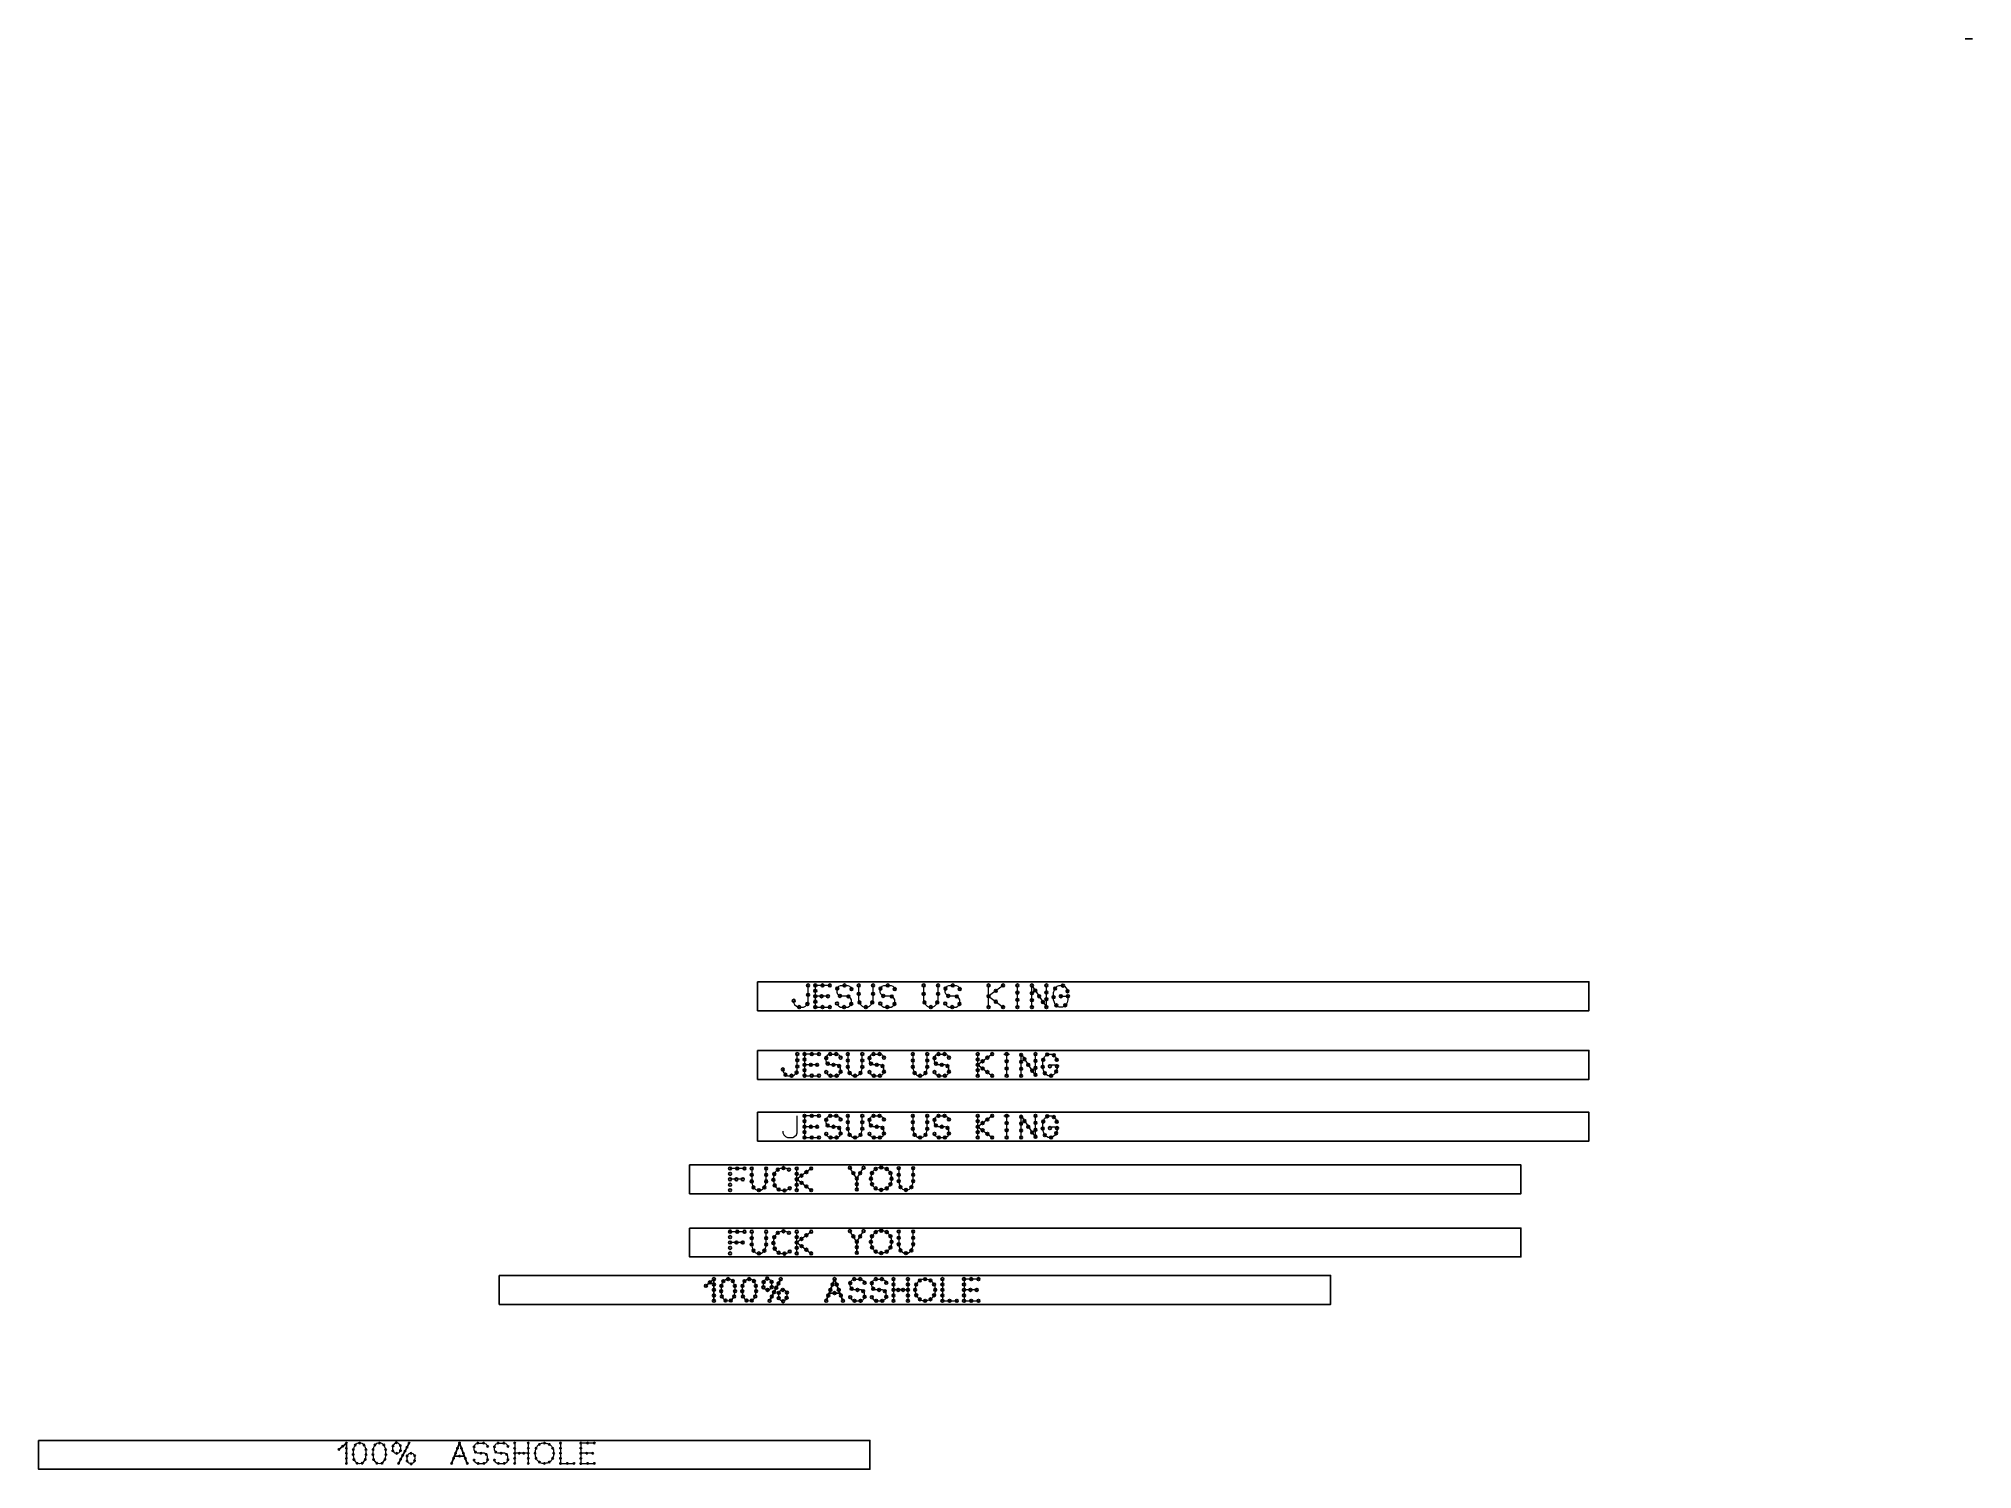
# Model space of a CAD drawing. Header units: millimetres. Extents: x 914 to 3588, y 1690 to 3669.
import ezdxf

# ---------------------------------------------------------------- set-up
doc = ezdxf.new("R2010")
doc.units = ezdxf.units.MM

# ---------------------------------------------------------------- blocks, each defined once
blk = doc.blocks.new('*U15')
blk.add_circle((0, 0), 2)
blk = doc.blocks.new('*U16')
at = {"color": 0, "linetype": 'ByBlock', "lineweight": -2, "transparency": 16777216}
for p, rotation in [((1985.6, 2264.3), 90), ((1985.6, 2255.7), 90), ((1985.6, 2247), 90), ((1965.6, 2243.1), 270), ((1969.3, 2235.7), 315), ((1984.6, 2238.6), 63.43494882290936)]:
    blk.add_blockref('*U15', p, dxfattribs=dict(at, rotation=rotation))
blk.add_blockref('*U15', (1977.6, 2234.3), dxfattribs=at)
blk = doc.blocks.new('*U19')
blk.add_circle((0, 0), 2)
blk = doc.blocks.new('*U20')
at = {"color": 0, "linetype": 'ByBlock', "lineweight": -2, "transparency": 16777216}
for p, rotation in [((2025.6, 2258.8), 89.99999999999999), ((2027.6, 2251), 135.0000000000106), ((2035.6, 2249.3), 180), ((2043.5, 2247.6), 135.7638984609377), ((2045.5, 2259.3), 296.2586595547999), ((2025.6, 2239.3), 296.2586595548125), ((2045.5, 2239.9), 90)]:
    blk.add_blockref('*U19', p, dxfattribs=dict(at, rotation=rotation))
for p in [(2031.1, 2264.3), (2039.5, 2264.3), (2031.6, 2234.3), (2040, 2234.3)]:
    blk.add_blockref('*U19', p, dxfattribs=at)
blk = doc.blocks.new('*U23')
blk.add_circle((0, 0), 2)
blk = doc.blocks.new('*U24')
at = {"color": 0, "linetype": 'ByBlock', "lineweight": -2, "transparency": 16777216}
for p, rotation in [((2085.5, 2258.8), 89.99999999999999), ((2087.5, 2251), 135.0000000000105), ((2095.5, 2249.3), 180), ((2103.4, 2247.6), 135.7638984609377), ((2105.4, 2259.3), 296.2586595547999), ((2085.5, 2239.3), 296.2586595548125), ((2105.4, 2239.9), 90)]:
    blk.add_blockref('*U23', p, dxfattribs=dict(at, rotation=rotation))
for p in [(2091, 2264.3), (2099.4, 2264.3), (2091.5, 2234.3), (2099.9, 2234.3)]:
    blk.add_blockref('*U23', p, dxfattribs=at)
blk = doc.blocks.new('*U27')
blk.add_circle((0, 0), 2)
blk = doc.blocks.new('*U28')
at = {"color": 0, "linetype": 'ByBlock', "lineweight": -2, "transparency": 16777216}
for p, rotation in [((2175.4, 2258.8), 89.99999999999999), ((2177.4, 2251), 135.0000000000105), ((2185.4, 2249.3), 180), ((2193.3, 2247.6), 135.7638984609377), ((2195.3, 2259.3), 296.2586595547999), ((2175.4, 2239.3), 296.2586595548125), ((2195.3, 2239.9), 90)]:
    blk.add_blockref('*U27', p, dxfattribs=dict(at, rotation=rotation))
for p in [(2180.9, 2264.3), (2189.3, 2264.3), (2181.4, 2234.3), (2189.8, 2234.3)]:
    blk.add_blockref('*U27', p, dxfattribs=at)
blk = doc.blocks.new('*U29')
blk.add_circle((0, 0), 2)
blk = doc.blocks.new('*U30')
at = {"color": 0, "linetype": 'ByBlock', "lineweight": -2, "transparency": 16777216}
for p, rotation in [((2055.5, 2264.3), 270), ((2055.5, 2255.4), 270), ((2055.5, 2246.5), 270), ((2075.5, 2264.3), 89.99999999999999), ((2075.5, 2255.4), 89.99999999999999), ((2075.5, 2246.5), 89.99999999999999), ((2058, 2238.1), 296.5650511770738), ((2073, 2238.1), 63.43494882290933)]:
    blk.add_blockref('*U29', p, dxfattribs=dict(at, rotation=rotation))
blk.add_blockref('*U29', (2065.5, 2234.3), dxfattribs=at)
blk = doc.blocks.new('*U33')
blk.add_circle((0, 0), 2)
blk = doc.blocks.new('*U34')
at = {"color": 0, "linetype": 'ByBlock', "lineweight": -2, "transparency": 16777216}
for p, rotation in [((2145.4, 2264.3), 270), ((2145.4, 2255.4), 270), ((2145.4, 2246.5), 270), ((2165.4, 2264.3), 89.99999999999999), ((2165.4, 2255.4), 89.99999999999999), ((2165.4, 2246.5), 89.99999999999999), ((2147.9, 2238.1), 296.5650511770738), ((2162.9, 2238.1), 63.43494882290936)]:
    blk.add_blockref('*U33', p, dxfattribs=dict(at, rotation=rotation))
blk.add_blockref('*U33', (2155.4, 2234.3), dxfattribs=at)
blk = doc.blocks.new('*U35')
blk.add_circle((0, 0), 2)
blk = doc.blocks.new('*U36')
at = {"color": 0, "linetype": 'ByBlock', "lineweight": -2, "transparency": 16777216}
for p, rotation in [((2212.6, 2249.3), 143.0842167957488), ((2219.3, 2254.3), 36.85459019776832), ((2219.3, 2244.3), 143.0842167957488), ((2226, 2259.3), 36.85459019776832), ((2232.6, 2264.3), 36.85459019776832), ((2226, 2239.3), 143.0842167957488), ((2232.6, 2234.3), 143.0842167957488)]:
    blk.add_blockref('*U35', p, dxfattribs=dict(at, rotation=rotation))
blk = doc.blocks.new('*U37')
blk.add_circle((0, 0), 2)
blk = doc.blocks.new('*U38')
at = {"color": 0, "linetype": 'ByBlock', "lineweight": -2, "transparency": 16777216, "rotation": 270}
for p in [(2212.6, 2264.3), (2212.6, 2256.8), (2212.6, 2249.3), (2212.6, 2241.8), (2212.6, 2234.3)]:
    blk.add_blockref('*U37', p, dxfattribs=at)
blk = doc.blocks.new('*U39')
blk.add_circle((0, 0), 2)
blk = doc.blocks.new('*U40')
at = {"color": 0, "linetype": 'ByBlock', "lineweight": -2, "transparency": 16777216, "rotation": 270}
for p in [(2252.6, 2264.3), (2252.6, 2254.3), (2252.6, 2244.3), (2252.6, 2234.3)]:
    blk.add_blockref('*U39', p, dxfattribs=at)
blk = doc.blocks.new('*U41')
blk.add_circle((0, 0), 2)
blk = doc.blocks.new('*U42')
at = {"color": 0, "linetype": 'ByBlock', "lineweight": -2, "transparency": 16777216}
for p, rotation in [((2272.6, 2263.1), 90), ((2272.6, 2253.5), 90), ((2277.2, 2257.3), 303.6311969795105), ((2282.5, 2249.3), 303.6311969795105), ((2292.5, 2264.3), 90), ((2292.5, 2254.7), 90), ((2292.5, 2245.1), 90), ((2272.6, 2243.9), 90), ((2272.6, 2234.3), 90), ((2287.9, 2241.3), 303.6311969795105), ((2292.5, 2235.5), 90)]:
    blk.add_blockref('*U41', p, dxfattribs=dict(at, rotation=rotation))
blk = doc.blocks.new('*U45')
blk.add_circle((0, 0), 2)
blk = doc.blocks.new('*U46')
at = {"color": 0, "linetype": 'ByBlock', "lineweight": -2, "transparency": 16777216}
for p, rotation in [((2000.5, 2359.2), 90), ((1980.6, 2338), 270), ((1999.6, 2333.5), 63.43494882290936), ((2000.5, 2346.2), 90)]:
    blk.add_blockref('*U45', p, dxfattribs=dict(at, rotation=rotation))
blk.add_blockref('*U45', (1988.2, 2329.2), dxfattribs=at)
blk = doc.blocks.new('*U49')
blk.add_circle((0, 0), 2)
blk = doc.blocks.new('*U50')
at = {"color": 0, "linetype": 'ByBlock', "lineweight": -2, "transparency": 16777216}
for p, rotation in [((2040.8, 2354.8), 243.7413404451833), ((2050.8, 2359.2), 180), ((2060.5, 2354.2), 116.2586595547999), ((2040.5, 2334.2), 116.2586595548126), ((2044.6, 2344.7), 333.7413404451832), ((2050.2, 2329.2), 180), ((2056.4, 2343.8), 333.1301869125105), ((2060.2, 2333.6), 243.7413404452049)]:
    blk.add_blockref('*U49', p, dxfattribs=dict(at, rotation=rotation))
blk = doc.blocks.new('*U51')
blk.add_circle((0, 0), 2)
blk = doc.blocks.new('*U52')
at = {"color": 0, "linetype": 'ByBlock', "lineweight": -2, "transparency": 16777216}
for p, rotation in [((2070.5, 2359.2), 270), ((2090.4, 2359.2), 89.99999999999996), ((2070.5, 2347.4), 270), ((2071.6, 2335.7), 288.5869266614874), ((2089.3, 2335.7), 71.41307333851253), ((2090.4, 2347.4), 89.99999999999996)]:
    blk.add_blockref('*U51', p, dxfattribs=dict(at, rotation=rotation))
blk.add_blockref('*U51', (2080.4, 2329.2), dxfattribs=at)
blk = doc.blocks.new('*U55')
blk.add_circle((0, 0), 2)
blk = doc.blocks.new('*U56')
at = {"color": 0, "linetype": 'ByBlock', "lineweight": -2, "transparency": 16777216}
for p, rotation in [((2100.7, 2354.8), 243.7413404451833), ((2110.7, 2359.2), 180), ((2120.4, 2354.2), 116.2586595547999), ((2100.4, 2334.2), 116.2586595548126), ((2104.5, 2344.7), 333.7413404451832), ((2110.1, 2329.2), 180), ((2116.3, 2343.8), 333.1301869125105), ((2120.1, 2333.6), 243.7413404452049)]:
    blk.add_blockref('*U55', p, dxfattribs=dict(at, rotation=rotation))
blk = doc.blocks.new('*U59')
blk.add_circle((0, 0), 2)
blk = doc.blocks.new('*U60')
at = {"color": 0, "linetype": 'ByBlock', "lineweight": -2, "transparency": 16777216}
for p, rotation in [((2190.6, 2354.8), 243.7413404451833), ((2200.6, 2359.2), 180), ((2210.3, 2354.2), 116.2586595547999), ((2190.3, 2334.2), 116.2586595548126), ((2194.4, 2344.7), 333.7413404451832), ((2200, 2329.2), 180), ((2206.2, 2343.8), 333.1301869125105), ((2210, 2333.6), 243.7413404452049)]:
    blk.add_blockref('*U59', p, dxfattribs=dict(at, rotation=rotation))
blk = doc.blocks.new('*U63')
blk.add_circle((0, 0), 2)
blk = doc.blocks.new('*U64')
at = {"color": 0, "linetype": 'ByBlock', "lineweight": -2, "transparency": 16777216}
for p, rotation in [((2160.4, 2359.2), 270), ((2180.3, 2359.2), 89.99999999999996), ((2160.4, 2347.4), 270), ((2161.5, 2335.7), 288.5869266614874), ((2179.2, 2335.7), 71.41307333851253), ((2180.3, 2347.4), 89.99999999999996)]:
    blk.add_blockref('*U63', p, dxfattribs=dict(at, rotation=rotation))
blk.add_blockref('*U63', (2170.3, 2329.2), dxfattribs=at)
blk = doc.blocks.new('*U65')
blk.add_circle((0, 0), 2)
blk = doc.blocks.new('*U66')
at = {"color": 0, "linetype": 'ByBlock', "lineweight": -2, "transparency": 16777216}
for p, rotation in [((2260.2, 2351.7), 216.8545901977685), ((2270.2, 2359.2), 216.8545901977685), ((2250.2, 2344.2), 323.0842167957503), ((2260.2, 2336.7), 323.0842167957503), ((2270.2, 2329.2), 323.0842167957503)]:
    blk.add_blockref('*U65', p, dxfattribs=dict(at, rotation=rotation))
blk = doc.blocks.new('*U67')
blk.add_circle((0, 0), 2)
blk = doc.blocks.new('*U68')
at = {"color": 0, "linetype": 'ByBlock', "lineweight": -2, "transparency": 16777216, "rotation": 270}
for p in [(2227.6, 2359.2), (2227.6, 2344.2), (2227.6, 2329.2)]:
    blk.add_blockref('*U67', p, dxfattribs=at)
blk = doc.blocks.new('*U69')
blk.add_circle((0, 0), 2)
blk = doc.blocks.new('*U70')
at = {"color": 0, "linetype": 'ByBlock', "lineweight": -2, "transparency": 16777216, "rotation": 270}
for p in [(2267.5, 2359.2), (2267.5, 2349.2), (2267.5, 2339.2), (2267.5, 2329.2)]:
    blk.add_blockref('*U69', p, dxfattribs=at)
blk = doc.blocks.new('*U97')
blk.add_circle((0, 0), 2)
blk = doc.blocks.new('*U98')
at = {"color": 0, "linetype": 'ByBlock', "lineweight": -2, "transparency": 16777216}
for p, rotation in [((2025.6, 2258.8), 89.99999999999999), ((2027.6, 2251), 135.0000000000106), ((2035.6, 2249.3), 180), ((2043.5, 2247.6), 135.7638984609377), ((2045.5, 2259.3), 296.2586595547999), ((2025.6, 2239.3), 296.2586595548125), ((2045.5, 2239.9), 90)]:
    blk.add_blockref('*U97', p, dxfattribs=dict(at, rotation=rotation))
for p in [(2031.1, 2264.3), (2039.5, 2264.3), (2031.6, 2234.3), (2040, 2234.3)]:
    blk.add_blockref('*U97', p, dxfattribs=at)
blk = doc.blocks.new('*U99')
blk.add_circle((0, 0), 2)
blk = doc.blocks.new('*U100')
at = {"color": 0, "linetype": 'ByBlock', "lineweight": -2, "transparency": 16777216}
for p, rotation in [((2085.5, 2258.8), 89.99999999999999), ((2087.5, 2251), 135.0000000000105), ((2095.5, 2249.3), 180), ((2103.4, 2247.6), 135.7638984609377), ((2105.4, 2259.3), 296.2586595547999), ((2085.5, 2239.3), 296.2586595548125), ((2105.4, 2239.9), 90)]:
    blk.add_blockref('*U99', p, dxfattribs=dict(at, rotation=rotation))
for p in [(2091, 2264.3), (2099.4, 2264.3), (2091.5, 2234.3), (2099.9, 2234.3)]:
    blk.add_blockref('*U99', p, dxfattribs=at)
blk = doc.blocks.new('*U101')
blk.add_circle((0, 0), 2)
blk = doc.blocks.new('*U102')
at = {"color": 0, "linetype": 'ByBlock', "lineweight": -2, "transparency": 16777216}
for p, rotation in [((2175.4, 2258.8), 89.99999999999999), ((2177.4, 2251), 135.0000000000105), ((2185.4, 2249.3), 180), ((2193.3, 2247.6), 135.7638984609377), ((2195.3, 2259.3), 296.2586595547999), ((2175.4, 2239.3), 296.2586595548125), ((2195.3, 2239.9), 90)]:
    blk.add_blockref('*U101', p, dxfattribs=dict(at, rotation=rotation))
for p in [(2180.9, 2264.3), (2189.3, 2264.3), (2181.4, 2234.3), (2189.8, 2234.3)]:
    blk.add_blockref('*U101', p, dxfattribs=at)
blk = doc.blocks.new('*U103')
blk.add_circle((0, 0), 2)
blk = doc.blocks.new('*U104')
at = {"color": 0, "linetype": 'ByBlock', "lineweight": -2, "transparency": 16777216}
for p, rotation in [((2055.5, 2264.3), 270), ((2055.5, 2255.4), 270), ((2055.5, 2246.5), 270), ((2075.5, 2264.3), 89.99999999999999), ((2075.5, 2255.4), 89.99999999999999), ((2075.5, 2246.5), 89.99999999999999), ((2058, 2238.1), 296.5650511770738), ((2073, 2238.1), 63.43494882290933)]:
    blk.add_blockref('*U103', p, dxfattribs=dict(at, rotation=rotation))
blk.add_blockref('*U103', (2065.5, 2234.3), dxfattribs=at)
blk = doc.blocks.new('*U105')
blk.add_circle((0, 0), 2)
blk = doc.blocks.new('*U106')
at = {"color": 0, "linetype": 'ByBlock', "lineweight": -2, "transparency": 16777216}
for p, rotation in [((2145.4, 2264.3), 270), ((2145.4, 2255.4), 270), ((2145.4, 2246.5), 270), ((2165.4, 2264.3), 89.99999999999999), ((2165.4, 2255.4), 89.99999999999999), ((2165.4, 2246.5), 89.99999999999999), ((2147.9, 2238.1), 296.5650511770738), ((2162.9, 2238.1), 63.43494882290936)]:
    blk.add_blockref('*U105', p, dxfattribs=dict(at, rotation=rotation))
blk.add_blockref('*U105', (2155.4, 2234.3), dxfattribs=at)
blk = doc.blocks.new('*U107')
blk.add_circle((0, 0), 2)
blk = doc.blocks.new('*U108')
at = {"color": 0, "linetype": 'ByBlock', "lineweight": -2, "transparency": 16777216}
for p, rotation in [((2219.3, 2168.8), 36.85459019776832), ((2226, 2173.8), 36.85459019776832), ((2232.6, 2178.8), 36.85459019776832), ((2212.6, 2163.8), 143.0842167957488), ((2219.3, 2158.8), 143.0842167957488), ((2226, 2153.8), 143.0842167957488), ((2232.6, 2148.8), 143.0842167957488)]:
    blk.add_blockref('*U107', p, dxfattribs=dict(at, rotation=rotation))
blk = doc.blocks.new('*U109')
blk.add_circle((0, 0), 2)
blk = doc.blocks.new('*U110')
at = {"color": 0, "linetype": 'ByBlock', "lineweight": -2, "transparency": 16777216, "rotation": 270}
for p in [(2212.6, 2178.8), (2212.6, 2171.3), (2212.6, 2163.8), (2212.6, 2156.3), (2212.6, 2148.8)]:
    blk.add_blockref('*U109', p, dxfattribs=at)
blk = doc.blocks.new('*U111')
blk.add_circle((0, 0), 2)
blk = doc.blocks.new('*U112')
at = {"color": 0, "linetype": 'ByBlock', "lineweight": -2, "transparency": 16777216, "rotation": 270}
for p in [(2252.6, 2178.8), (2252.6, 2168.8), (2252.6, 2158.8), (2252.6, 2148.8)]:
    blk.add_blockref('*U111', p, dxfattribs=at)
blk = doc.blocks.new('*U113')
blk.add_circle((0, 0), 2)
blk = doc.blocks.new('*U114')
at = {"color": 0, "linetype": 'ByBlock', "lineweight": -2, "transparency": 16777216}
for p, rotation in [((2272.6, 2177.6), 90), ((2272.6, 2168), 90), ((2277.2, 2171.8), 303.6311969795105), ((2292.5, 2178.8), 90), ((2292.5, 2169.2), 90), ((2272.6, 2158.4), 90), ((2272.6, 2148.8), 90), ((2282.5, 2163.8), 303.6311969795105), ((2287.9, 2155.8), 303.6311969795105), ((2292.5, 2159.6), 90), ((2292.5, 2150), 90)]:
    blk.add_blockref('*U113', p, dxfattribs=dict(at, rotation=rotation))
blk = doc.blocks.new('*U127')
blk.add_circle((0, 0), 2)
blk = doc.blocks.new('*U128')
at = {"color": 0, "linetype": 'ByBlock', "lineweight": -2, "transparency": 16777216}
for p, rotation in [((2145.4, 2264.3), 270), ((2145.4, 2255.4), 270), ((2145.4, 2246.5), 270), ((2165.4, 2264.3), 89.99999999999999), ((2165.4, 2255.4), 89.99999999999999), ((2165.4, 2246.5), 89.99999999999999), ((2147.9, 2238.1), 296.5650511770738), ((2162.9, 2238.1), 63.43494882290936)]:
    blk.add_blockref('*U127', p, dxfattribs=dict(at, rotation=rotation))
blk.add_blockref('*U127', (2155.4, 2234.3), dxfattribs=at)
blk = doc.blocks.new('*U135')
blk.add_circle((0, 0), 2)
blk = doc.blocks.new('*U136')
at = {"color": 0, "linetype": 'ByBlock', "lineweight": -2, "transparency": 16777216}
for p, rotation in [((1962.2, 2091.1), 143.084216795748), ((1968.8, 2096.1), 36.85459019776832), ((1968.9, 2086.1), 143.084216795748), ((1975.5, 2101), 36.85459019776832), ((1982.2, 2106), 36.85459019776832), ((1975.5, 2081), 143.084216795748), ((1982.2, 2076), 143.084216795748)]:
    blk.add_blockref('*U135', p, dxfattribs=dict(at, rotation=rotation))
blk = doc.blocks.new('*U137')
blk.add_circle((0, 0), 2)
blk = doc.blocks.new('*U138')
at = {"color": 0, "linetype": 'ByBlock', "lineweight": -2, "transparency": 16777216, "rotation": 270}
for p in [(1962.2, 2106), (1962.2, 2098.5), (1962.2, 2091), (1962.2, 2083.5), (1962.2, 2076)]:
    blk.add_blockref('*U137', p, dxfattribs=at)
blk = doc.blocks.new('*U139')
blk.add_circle((0, 0), 2)
blk = doc.blocks.new('*U140')
at = {"color": 0, "linetype": 'ByBlock', "lineweight": -2, "transparency": 16777216, "rotation": 269.9474505915753}
for p in [(2045.3, 2092.2), (2045.3, 2084.5), (2045.3, 2076.9)]:
    blk.add_blockref('*U139', p, dxfattribs=at)
blk = doc.blocks.new('*U141')
blk.add_circle((0, 0), 2)
blk = doc.blocks.new('*U142')
at = {"color": 0, "linetype": 'ByBlock', "lineweight": -2, "transparency": 16777216}
for p, rotation in [((2087.4, 2091.9), 268.0250659890984), ((2088.9, 2099.6), 242.6317895710944), ((2089, 2084.2), 293.850473908068), ((2094.1, 2105.4), 212.8762617522194), ((2101.7, 2107.4), 181.4144232114156), ((2094.1, 2078.4), 331.0040404858862), ((2101.7, 2076.4), 357.8590986336741)]:
    blk.add_blockref('*U141', p, dxfattribs=dict(at, rotation=rotation))
blk = doc.blocks.new('*U143')
blk.add_circle((0, 0), 2)
blk = doc.blocks.new('*U144')
at = {"color": 0, "linetype": 'ByBlock', "lineweight": -2, "transparency": 16777216}
for p, rotation in [((2025.3, 2091.9), 268.0250659891157), ((2026.8, 2099.6), 242.6317895710942), ((2026.9, 2084.2), 293.850473908068), ((2032, 2105.4), 212.8762617522194), ((2039.6, 2107.4), 181.4144232114156), ((2032, 2078.4), 331.0040404858812), ((2039.6, 2076.3), 357.8590986336745)]:
    blk.add_blockref('*U143', p, dxfattribs=dict(at, rotation=rotation))
blk = doc.blocks.new('*U147')
blk.add_circle((0, 0), 2)
blk = doc.blocks.new('*U148')
at = {"color": 0, "linetype": 'ByBlock', "lineweight": -2, "transparency": 16777216}
for p, rotation in [((2145.4, 2264.3), 270), ((2145.4, 2255.4), 270), ((2145.4, 2246.5), 270), ((2165.4, 2264.3), 89.99999999999999), ((2165.4, 2255.4), 89.99999999999999), ((2165.4, 2246.5), 89.99999999999999), ((2147.9, 2238.1), 296.5650511770738), ((2162.9, 2238.1), 63.43494882290936)]:
    blk.add_blockref('*U147', p, dxfattribs=dict(at, rotation=rotation))
blk.add_blockref('*U147', (2155.4, 2234.3), dxfattribs=at)
blk = doc.blocks.new('*U163')
blk.add_circle((0, 0), 2)
blk = doc.blocks.new('*U164')
at = {"color": 0, "linetype": 'ByBlock', "lineweight": -2, "transparency": 16777216}
for p, rotation in [((2145.4, 2264.3), 270), ((2145.4, 2255.4), 270), ((2145.4, 2246.5), 270), ((2165.4, 2264.3), 89.99999999999999), ((2165.4, 2255.4), 89.99999999999999), ((2165.4, 2246.5), 89.99999999999999), ((2147.9, 2238.1), 296.5650511770738), ((2162.9, 2238.1), 63.43494882290936)]:
    blk.add_blockref('*U163', p, dxfattribs=dict(at, rotation=rotation))
blk.add_blockref('*U163', (2155.4, 2234.3), dxfattribs=at)
blk = doc.blocks.new('*U165')
blk.add_circle((0, 0), 2)
blk = doc.blocks.new('*U166')
at = {"color": 0, "linetype": 'ByBlock', "lineweight": -2, "transparency": 16777216}
for p, rotation in [((1962.2, 2003.6), 143.0842167957475), ((1968.8, 2008.6), 36.85459019776831), ((1975.5, 2013.6), 36.85459019776831), ((1982.2, 2018.6), 36.85459019776831), ((1968.9, 1998.6), 143.0842167957475), ((1975.5, 1993.6), 143.0842167957475), ((1982.2, 1988.6), 143.0842167957475)]:
    blk.add_blockref('*U165', p, dxfattribs=dict(at, rotation=rotation))
blk = doc.blocks.new('*U167')
blk.add_circle((0, 0), 2)
blk = doc.blocks.new('*U168')
at = {"color": 0, "linetype": 'ByBlock', "lineweight": -2, "transparency": 16777216, "rotation": 270}
for p in [(1962.2, 2018.6), (1962.2, 2011.1), (1962.2, 2003.6), (1962.2, 1996.1), (1962.2, 1988.6)]:
    blk.add_blockref('*U167', p, dxfattribs=at)
blk = doc.blocks.new('*U169')
blk.add_circle((0, 0), 2)
blk = doc.blocks.new('*U170')
at = {"color": 0, "linetype": 'ByBlock', "lineweight": -2, "transparency": 16777216, "rotation": 269.9474505915753}
for p in [(2045.3, 2004.7), (2045.3, 1997.1), (2045.3, 1989.4)]:
    blk.add_blockref('*U169', p, dxfattribs=at)
blk = doc.blocks.new('*U171')
blk.add_circle((0, 0), 2)
blk = doc.blocks.new('*U172')
at = {"color": 0, "linetype": 'ByBlock', "lineweight": -2, "transparency": 16777216}
for p, rotation in [((2087.4, 2091.9), 268.0250659890984), ((2088.9, 2099.6), 242.6317895710944), ((2089, 2084.2), 293.850473908068), ((2094.1, 2105.4), 212.8762617522194), ((2101.7, 2107.4), 181.4144232114156), ((2094.1, 2078.4), 331.0040404858862), ((2101.7, 2076.4), 357.8590986336741)]:
    blk.add_blockref('*U171', p, dxfattribs=dict(at, rotation=rotation))
blk = doc.blocks.new('*U173')
blk.add_circle((0, 0), 2)
blk = doc.blocks.new('*U174')
at = {"color": 0, "linetype": 'ByBlock', "lineweight": -2, "transparency": 16777216}
for p, rotation in [((2025.3, 2091.9), 268.0250659891157), ((2026.8, 2099.6), 242.6317895710942), ((2026.9, 2084.2), 293.850473908068), ((2032, 2105.4), 212.8762617522194), ((2039.6, 2107.4), 181.4144232114156), ((2032, 2078.4), 331.0040404858812), ((2039.6, 2076.3), 357.8590986336745)]:
    blk.add_blockref('*U173', p, dxfattribs=dict(at, rotation=rotation))
blk = doc.blocks.new('*U175')
blk.add_circle((0, 0), 2)
blk = doc.blocks.new('*U176')
at = {"color": 0, "linetype": 'ByBlock', "lineweight": -2, "transparency": 16777216}
for p, rotation in [((2145.4, 2264.3), 270), ((2145.4, 2255.4), 270), ((2145.4, 2246.5), 270), ((2165.4, 2264.3), 89.99999999999999), ((2165.4, 2255.4), 89.99999999999999), ((2165.4, 2246.5), 89.99999999999999), ((2147.9, 2238.1), 296.5650511770738), ((2162.9, 2238.1), 63.43494882290936)]:
    blk.add_blockref('*U175', p, dxfattribs=dict(at, rotation=rotation))
blk.add_blockref('*U175', (2155.4, 2234.3), dxfattribs=at)
blk = doc.blocks.new('*U182')
blk.add_circle((0, 0), 2)
blk = doc.blocks.new('*U183')
at = {"color": 0, "linetype": 'ByBlock', "lineweight": -2, "transparency": 16777216}
for p, rotation in [((2175.4, 2258.8), 89.99999999999999), ((2177.4, 2251), 135.0000000000105), ((2185.4, 2249.3), 180), ((2193.3, 2247.6), 135.7638984609377), ((2195.3, 2259.3), 296.2586595547999), ((2175.4, 2239.3), 296.2586595548125), ((2195.3, 2239.9), 90)]:
    blk.add_blockref('*U182', p, dxfattribs=dict(at, rotation=rotation))
for p in [(2180.9, 2264.3), (2189.3, 2264.3), (2181.4, 2234.3), (2189.8, 2234.3)]:
    blk.add_blockref('*U182', p, dxfattribs=at)
blk = doc.blocks.new('*U199')
blk.add_circle((0, 0), 1.94)
blk = doc.blocks.new('*U200')
at = {"color": 0, "linetype": 'ByBlock', "lineweight": -2, "transparency": 16777216}
for p, rotation in [((1961.1, 2031.4), 242.6317895710942), ((1966.1, 2037), 212.8762617522193), ((1973.4, 2038.9), 181.4144232114158), ((1959.5, 2024), 268.0250659890984), ((1961.1, 2016.5), 293.8504739080679), ((1966.1, 2010.9), 331.0040404858861), ((1973.4, 2008.9), 357.859098633674)]:
    blk.add_blockref('*U199', p, dxfattribs=dict(at, rotation=rotation))
blk = doc.blocks.new('*U201')
blk.add_circle((0, 0), 2)
blk = doc.blocks.new('*U202')
at = {"color": 0, "linetype": 'ByBlock', "lineweight": -2, "transparency": 16777216, "rotation": 40.13617676390348}
for p in [(1847.6, 1953), (1836.6, 1943.7), (1842.1, 1948.4)]:
    blk.add_blockref('*U201', p, dxfattribs=at)
blk = doc.blocks.new('*U203')
blk.add_circle((0, 0), 2)
blk = doc.blocks.new('*U204')
at = {"color": 0, "linetype": 'ByBlock', "lineweight": -2, "transparency": 16777216, "rotation": 90}
for p in [(1847.6, 1953), (1847.6, 1945.5), (1847.6, 1938), (1847.6, 1930.5), (1847.6, 1923)]:
    blk.add_blockref('*U203', p, dxfattribs=at)
blk = doc.blocks.new('*U205')
blk.add_circle((2.1, 0), 1.97)
blk = doc.blocks.new('*U206')
at = {"color": 0, "linetype": 'ByBlock', "lineweight": -2, "transparency": 16777216}
for p, rotation in [((1859.6, 1948.4), 57.47510971221061), ((1865.1, 1952.8), 6.044092162240112), ((1872.1, 1951.5), 324.5445255655567), ((1857.8, 1934.1), 94.12759170251279), ((1857.8, 1941.4), 85.45195759087382), ((1859.8, 1927.1), 123.9435870197501), ((1872.6, 1924.8), 221.9872124958673), ((1876.1, 1931), 257.300415510403), ((1876, 1945.5), 285.7807533095264), ((1876.8, 1938.3), 270.8069294551049), ((1865.7, 1923.1), 174.6232945719456)]:
    blk.add_blockref('*U205', p, dxfattribs=dict(at, rotation=rotation))
blk = doc.blocks.new('*U213')
blk.add_circle((0, 0), 2)
blk = doc.blocks.new('*U214')
at = {"color": 0, "linetype": 'ByBlock', "lineweight": -2, "transparency": 16777216, "rotation": 62.63178957111196}
for p in [(1940.1, 1953), (1927.7, 1929), (1930.8, 1935), (1933.9, 1941), (1937, 1947), (1924.6, 1923)]:
    blk.add_blockref('*U213', p, dxfattribs=at)
blk = doc.blocks.new('*U217')
blk.add_circle((3.3, -0.5), 2)
blk = doc.blocks.new('*U218')
at = {"color": 0, "linetype": 'ByBlock', "lineweight": -2, "transparency": 16777216}
for p, rotation in [((1939.4, 1924.2), 137.7263109939036), ((1936.9, 1930.7), 92.54480437978434), ((1939.6, 1937.1), 24.56717132059612), ((1946.4, 1936.9), 319.3987053549886), ((1949, 1930.4), 265.6012946450119), ((1946.2, 1924.1), 220.0728900523503)]:
    blk.add_blockref('*U217', p, dxfattribs=dict(at, rotation=rotation))
blk = doc.blocks.new('*U219')
blk.add_circle((0, 0), 2.01)
blk = doc.blocks.new('*U220')
at = {"color": 0, "linetype": 'ByBlock', "lineweight": -2, "transparency": 16777216, "rotation": 68.9490968954658}
for p in [(1912.2, 1848.9), (1915.1, 1856.4), (1903.5, 1826.4), (1906.4, 1833.9), (1909.3, 1841.4)]:
    blk.add_blockref('*U219', p, dxfattribs=at)
blk = doc.blocks.new('*U223')
blk.add_circle((0, 0), 2)
blk.add_circle((0, 0), 2)
blk = doc.blocks.new('*U224')
at = {"color": 0, "linetype": 'ByBlock', "lineweight": -2, "transparency": 16777216, "rotation": 180}
for p in [(2096, 1938), (2102.7, 1938), (2109.3, 1938), (2116, 1938)]:
    blk.add_blockref('*U223', p, dxfattribs=at)
blk = doc.blocks.new('*U227')
blk.add_circle((3.3, -0.5), 2)
blk = doc.blocks.new('*U228')
at = {"color": 0, "linetype": 'ByBlock', "lineweight": -2, "transparency": 16777216}
for p, rotation in [((1871.4, 1821.1), 137.7263109939036), ((1868.8, 1827.6), 92.54480437978431), ((1871.6, 1834), 24.56717132059614), ((1878.2, 1821), 220.0728900523503), ((1878.4, 1833.8), 319.3987053549886), ((1881, 1827.3), 265.6012946450119)]:
    blk.add_blockref('*U227', p, dxfattribs=dict(at, rotation=rotation))
blk = doc.blocks.new('*U231')
blk.add_circle((2.1, 0), 1.97)
blk = doc.blocks.new('*U232')
at = {"color": 0, "linetype": 'ByBlock', "lineweight": -2, "transparency": 16777216}
for p, rotation in [((1888.7, 1948.4), 57.47510971221061), ((1894.3, 1952.8), 6.044092162240112), ((1901.3, 1951.5), 324.5445255655567), ((1887, 1934.1), 94.1275917025128), ((1886.9, 1941.4), 85.45195759087382), ((1889, 1927.1), 123.9435870197501), ((1901.7, 1924.8), 221.9872124958673), ((1905.3, 1931), 257.300415510403), ((1905.1, 1945.5), 285.7807533095264), ((1906, 1938.3), 270.8069294551049), ((1894.8, 1923.1), 174.6232945719456)]:
    blk.add_blockref('*U231', p, dxfattribs=dict(at, rotation=rotation))
blk = doc.blocks.new('*U235')
blk.add_circle((0, 0), 2)
blk = doc.blocks.new('*U236')
at = {"color": 0, "linetype": 'ByBlock', "lineweight": -2, "transparency": 16777216}
for p, rotation in [((2175.4, 2258.8), 89.99999999999999), ((2177.4, 2251), 135.0000000000105), ((2185.4, 2249.3), 180), ((2193.3, 2247.6), 135.7638984609377), ((2195.3, 2259.3), 296.2586595547999), ((2175.4, 2239.3), 296.2586595548125), ((2195.3, 2239.9), 90)]:
    blk.add_blockref('*U235', p, dxfattribs=dict(at, rotation=rotation))
for p in [(2180.9, 2264.3), (2189.3, 2264.3), (2181.4, 2234.3), (2189.8, 2234.3)]:
    blk.add_blockref('*U235', p, dxfattribs=at)
blk = doc.blocks.new('*U237')
blk.add_circle((0, 0), 2.01)
blk = doc.blocks.new('*U238')
at = {"color": 0, "linetype": 'ByBlock', "lineweight": -2, "transparency": 16777216, "rotation": 68.9490968954658}
for p in [(1912.2, 1848.9), (1915.1, 1856.4), (1903.5, 1826.4), (1906.4, 1833.9), (1909.3, 1841.4)]:
    blk.add_blockref('*U237', p, dxfattribs=at)
blk = doc.blocks.new('*U268')
blk.add_circle((0, 0), 1)
blk = doc.blocks.new('*U270')
at = {"color": 0, "linetype": 'ByBlock', "lineweight": -2, "transparency": 16777216}
for p, rotation in [((2039.3, 2117.5), 89.99999999999999), ((2058, 2118), 296.2586595547999), ((2039.3, 2099.2), 296.2586595548125), ((2041.2, 2110.2), 135.0000000000105), ((2048.6, 2108.6), 180), ((2056.1, 2107), 135.7638984609377), ((2058, 2099.7), 90)]:
    blk.add_blockref('*U268', p, dxfattribs=dict(at, rotation=rotation))
for p in [(2044.4, 2122.7), (2052.3, 2122.7), (2044.9, 2094.5), (2052.8, 2094.5)]:
    blk.add_blockref('*U268', p, dxfattribs=at)
blk = doc.blocks.new('*U273')
blk.add_circle((0, 0), 1)
blk = doc.blocks.new('*U274')
at = {"color": 0, "linetype": 'ByBlock', "lineweight": -2, "transparency": 16777216, "rotation": 40.13617676390024}
for p in [(1328.9, 1717.4), (1334, 1721.8), (1339.2, 1726.1)]:
    blk.add_blockref('*U273', p, dxfattribs=at)
blk = doc.blocks.new('*U275')
blk.add_circle((0, 0), 1)
blk = doc.blocks.new('*U276')
at = {"color": 0, "linetype": 'ByBlock', "lineweight": -2, "transparency": 16777216, "rotation": 90}
for p in [(1339.2, 1726.1), (1339.2, 1719.1), (1339.2, 1712.1), (1339.2, 1705), (1339.2, 1698)]:
    blk.add_blockref('*U275', p, dxfattribs=at)
blk = doc.blocks.new('*U277')
blk.add_circle((2, 0), 1)
blk = doc.blocks.new('*U278')
at = {"color": 0, "linetype": 'ByBlock', "lineweight": -2, "transparency": 16777216}
for p, rotation in [((1741.5, 1819.9), 85.45195759087375), ((1743.2, 1826.5), 57.47510971221053), ((1748.4, 1830.6), 6.044092162240173), ((1755, 1829.4), 324.5445255655567), ((1758.6, 1823.8), 285.7807533095264), ((1741.6, 1813.1), 94.12759170251279), ((1743.5, 1806.5), 123.9435870197501), ((1748.9, 1802.8), 174.6232945719457), ((1755.4, 1804.3), 221.9872124958672), ((1758.7, 1810.2), 257.300415510403), ((1759.4, 1817), 270.8069294551048)]:
    blk.add_blockref('*U277', p, dxfattribs=dict(at, rotation=rotation))
blk = doc.blocks.new('*U279')
blk.add_circle((0, 0), 1)
blk = doc.blocks.new('*U280')
at = {"color": 0, "linetype": 'ByBlock', "lineweight": -2, "transparency": 16777216, "rotation": 62.63178957111329}
for p in [(1420.1, 1714.9), (1423, 1720.5), (1425.9, 1726.1), (1411.3, 1698), (1414.2, 1703.6), (1417.1, 1709.3)]:
    blk.add_blockref('*U279', p, dxfattribs=at)
blk = doc.blocks.new('*U281')
blk.add_circle((3.1, -0.5), 1)
blk = doc.blocks.new('*U282')
at = {"color": 0, "linetype": 'ByBlock', "lineweight": -2, "transparency": 16777216}
for p, rotation in [((1818.1, 1803.8), 137.7263109939036), ((1815.7, 1809.9), 92.54480437978431), ((1818.3, 1815.9), 24.56717132059612), ((1824.4, 1803.7), 220.0728900523503), ((1824.7, 1815.7), 319.3987053549886), ((1827.1, 1809.6), 265.6012946450119)]:
    blk.add_blockref('*U281', p, dxfattribs=dict(at, rotation=rotation))
blk = doc.blocks.new('*U283')
blk.add_circle((0, 0), 1)
blk = doc.blocks.new('*U284')
at = {"color": 0, "linetype": 'ByBlock', "lineweight": -2, "transparency": 16777216, "rotation": 68.94909689546591}
for p in [(1795.2, 1740.3), (1784.4, 1712.1), (1787.1, 1719.2), (1789.8, 1726.2), (1792.5, 1733.2)]:
    blk.add_blockref('*U283', p, dxfattribs=at)
blk = doc.blocks.new('*U287')
blk.add_circle((3.1, -0.5), 1)
blk = doc.blocks.new('*U288')
at = {"color": 0, "linetype": 'ByBlock', "lineweight": -2, "transparency": 16777216}
for p, rotation in [((1751.9, 1713.2), 92.54480437978431), ((1754.5, 1719.3), 24.56717132059612), ((1760.9, 1719), 319.3987053549886), ((1754.3, 1707.1), 137.7263109939036), ((1760.6, 1707), 220.0728900523503), ((1763.3, 1713), 265.6012946450119)]:
    blk.add_blockref('*U287', p, dxfattribs=dict(at, rotation=rotation))
blk = doc.blocks.new('*U289')
blk.add_circle((2, 0), 1)
blk = doc.blocks.new('*U290')
at = {"color": 0, "linetype": 'ByBlock', "lineweight": -2, "transparency": 16777216}
for p, rotation in [((1768.9, 1819.9), 85.45195759087375), ((1770.6, 1826.5), 57.47510971221053), ((1775.8, 1830.6), 6.044092162240173), ((1782.3, 1829.4), 324.5445255655567), ((1785.9, 1823.8), 285.7807533095264), ((1768.9, 1813.1), 94.12759170251279), ((1770.8, 1806.5), 123.9435870197501), ((1776.3, 1802.8), 174.6232945719457), ((1782.8, 1804.3), 221.9872124958672), ((1786.1, 1810.2), 257.300415510403), ((1786.7, 1817), 270.8069294551048)]:
    blk.add_blockref('*U289', p, dxfattribs=dict(at, rotation=rotation))
blk = doc.blocks.new('*U291')
blk.add_circle((0, 0), 1)
blk = doc.blocks.new('*U292')
at = {"color": 0, "linetype": 'ByBlock', "lineweight": -2, "transparency": 16777216}
for p, rotation in [((2039.3, 2117.5), 89.99999999999999), ((2058, 2118), 296.2586595547999), ((2039.3, 2099.2), 296.2586595548125), ((2041.2, 2110.2), 135.0000000000105), ((2048.6, 2108.6), 180), ((2056.1, 2107), 135.7638984609377), ((2058, 2099.7), 90)]:
    blk.add_blockref('*U291', p, dxfattribs=dict(at, rotation=rotation))
for p in [(2044.4, 2122.7), (2052.3, 2122.7), (2044.9, 2094.5), (2052.8, 2094.5)]:
    blk.add_blockref('*U291', p, dxfattribs=at)
blk = doc.blocks.new('*U293')
blk.add_circle((0, 0), 1)
blk = doc.blocks.new('*U294')
at = {"color": 0, "linetype": 'ByBlock', "lineweight": -2, "transparency": 16777216, "rotation": 68.94909689546591}
for p in [(1795.2, 1740.3), (1784.4, 1712.1), (1787.1, 1719.2), (1789.8, 1726.2), (1792.5, 1733.2)]:
    blk.add_blockref('*U293', p, dxfattribs=at)
blk = doc.blocks.new('*U296')
blk.add_circle((0, 0), 1)
blk = doc.blocks.new('*U297')
at = {"color": 0, "linetype": 'ByBlock', "lineweight": -2, "transparency": 16777216, "rotation": 90}
for p in [(1572, 1726.1), (1572, 1719.1), (1572, 1712.1), (1572, 1705), (1572, 1698)]:
    blk.add_blockref('*U296', p, dxfattribs=at)
blk = doc.blocks.new('*U298')
blk.add_circle((0, 0), 1)
blk = doc.blocks.new('*U300')
at = {"color": 0, "linetype": 'ByBlock', "lineweight": -2, "transparency": 16777216, "rotation": 90}
for p in [(4532.3, 2449.5), (4532.3, 2442.4), (4532.3, 2435.4), (4532.3, 2428.4), (4532.3, 2421.3)]:
    blk.add_blockref('*U298', p, dxfattribs=at)
blk = doc.blocks.new('*U308')
blk.add_circle((0, 0), 1)
blk = doc.blocks.new('*U310')
at = {"color": 0, "linetype": 'ByBlock', "lineweight": -2, "transparency": 16777216, "rotation": 90}
for p in [(4532.3, 2449.5), (4532.3, 2442.4), (4532.3, 2435.4), (4532.3, 2428.4), (4532.3, 2421.3)]:
    blk.add_blockref('*U308', p, dxfattribs=at)
blk = doc.blocks.new('*U319')
blk.add_circle((0, 0), 1)
blk = doc.blocks.new('*U321')
at = {"color": 0, "linetype": 'ByBlock', "lineweight": -2, "transparency": 16777216, "rotation": 90}
for p in [(4532.3, 2449.5), (4532.3, 2442.4), (4532.3, 2435.4), (4532.3, 2428.4), (4532.3, 2421.3)]:
    blk.add_blockref('*U319', p, dxfattribs=at)

msp = doc.modelspace()

# ---------------------------------------------------------------- linework, layer by layer
for p, q in [((3578.5, 3668.7), (3588.5, 3668.7)), ((1870, 2018.6), (1870, 2021.6)), ((1929.9, 2000.8), (1929.9, 2002.9)), ((1929.9, 2002.9), (1929.9, 2000.8))]:
    msp.add_line(p, q)
at = {"color": 139, "lineweight": 0}
for p, q in [((1889.9, 2106), (1870, 2106)), ((1930.1, 2094.1), (1929.9, 2092.7)), ((1929.9, 2092.7), (1929.9, 2091.3)), ((1929.9, 2091.3), (1929.9, 2091.1)), ((1929.9, 2091.1), (1929.9, 2089.7)), ((1929.9, 2089.7), (1930.1, 2088.4)), ((1930.3, 2095.5), (1930.1, 2094.1)), ((1930.1, 2088.4), (1930.3, 2087)), ((1930.6, 2096.8), (1930.3, 2095.5)), ((1930.3, 2087), (1930.6, 2085.8)), ((1931, 2098), (1930.6, 2096.8)), ((1931.5, 2099.1), (1931, 2098)), ((1931.7, 2099.5), (1931.5, 2099.1)), ((1932.4, 2100.7), (1931.7, 2099.5)), ((1933.1, 2101.8), (1932.4, 2100.7)), ((1934, 2102.7), (1933.1, 2101.8)), ((1935, 2103.6), (1934, 2102.7)), ((1936.1, 2104.4), (1935, 2103.6)), ((1936.8, 2104.8), (1936.1, 2104.4)), ((1938, 2105.4), (1936.8, 2104.8)), ((1939.2, 2105.8), (1938, 2105.4)), ((1940.5, 2106.2), (1939.2, 2105.8)), ((1941.8, 2106.4), (1940.5, 2106.2)), ((1943.1, 2106.6), (1941.8, 2106.4)), ((1944, 2106.6), (1943.1, 2106.6)), ((1945.5, 2106.5), (1944, 2106.6)), ((1946.8, 2106.3), (1945.5, 2106.5)), ((1948.1, 2106), (1946.8, 2106.3)), ((1949.3, 2105.6), (1948.1, 2106)), ((1950.5, 2105), (1949.3, 2105.6)), ((1951.4, 2104.4), (1950.5, 2105)), ((1930.6, 2085.8), (1931, 2084.5)), ((1931, 2084.5), (1931.5, 2083.3)), ((1931.5, 2083.3), (1931.8, 2082.5)), ((1931.8, 2082.5), (1932.5, 2081.3)), ((1932.5, 2081.3), (1933.2, 2080.2)), ((1933.2, 2080.2), (1934.1, 2079.2)), ((1934.1, 2079.2), (1935, 2078.3)), ((1935, 2078.3), (1936.1, 2077.5)), ((1936.1, 2077.5), (1936.3, 2077.4)), ((1936.3, 2077.4), (1937.3, 2076.9)), ((1937.3, 2076.9), (1938.4, 2076.4)), ((1938.4, 2076.4), (1939.7, 2076)), ((1939.7, 2076), (1941, 2075.8)), ((1941, 2075.8), (1942.4, 2075.6)), ((1942.4, 2075.6), (1944, 2075.6)), ((1944, 2075.6), (1944.5, 2075.6)), ((1944.5, 2075.6), (1945.9, 2075.7)), ((1945.9, 2075.7), (1947.3, 2075.9)), ((1947.3, 2075.9), (1948.5, 2076.3)), ((1948.5, 2076.3), (1949.7, 2076.8)), ((1949.7, 2076.8), (1950.8, 2077.4)), ((1950.8, 2077.4), (1951.9, 2078.1)), ((1951.9, 2078.1), (1952.5, 2078.6)), ((1889.9, 2018.6), (1870, 2018.6)), ((1930.1, 2006.7), (1929.9, 2005.3)), ((1930.3, 2008.1), (1930.1, 2006.7)), ((1930.6, 2009.3), (1930.3, 2008.1)), ((1931, 2010.5), (1930.6, 2009.3)), ((1931.5, 2011.7), (1931, 2010.5)), ((1931.7, 2012), (1931.5, 2011.7)), ((1932.4, 2013.2), (1931.7, 2012)), ((1933.1, 2014.3), (1932.4, 2013.2)), ((1934, 2015.3), (1933.1, 2014.3)), ((1935, 2016.2), (1934, 2015.3)), ((1936.1, 2016.9), (1935, 2016.2)), ((1936.8, 2017.3), (1936.1, 2016.9)), ((1938, 2017.9), (1936.8, 2017.3)), ((1939.2, 2018.4), (1938, 2017.9)), ((1940.5, 2018.7), (1939.2, 2018.4)), ((1941.8, 2019), (1940.5, 2018.7)), ((1943.1, 2019.1), (1941.8, 2019)), ((1944, 2019.1), (1943.1, 2019.1)), ((1945.5, 2019.1), (1944, 2019.1)), ((1946.8, 2018.9), (1945.5, 2019.1)), ((1948.1, 2018.6), (1946.8, 2018.9)), ((1949.3, 2018.1), (1948.1, 2018.6)), ((1950.5, 2017.6), (1949.3, 2018.1)), ((1951.4, 2017), (1950.5, 2017.6)), ((1929.9, 2005.3), (1929.9, 2003.9)), ((1929.9, 2003.9), (1929.9, 2003.7)), ((1929.9, 2003.7), (1929.9, 2002.3)), ((1929.9, 2002.3), (1930.1, 2000.9)), ((1930.1, 2000.9), (1930.3, 1999.6)), ((1930.3, 1999.6), (1930.6, 1998.3)), ((1930.6, 1998.3), (1931, 1997.1)), ((1931, 1997.1), (1931.5, 1995.8)), ((1931.5, 1995.8), (1931.8, 1995)), ((1931.8, 1995), (1932.5, 1993.8)), ((1932.5, 1993.8), (1933.2, 1992.7)), ((1933.2, 1992.7), (1934.1, 1991.7)), ((1934.1, 1991.7), (1935, 1990.9)), ((1935, 1990.9), (1936.1, 1990.1)), ((1936.1, 1990.1), (1936.3, 1990)), ((1936.3, 1990), (1937.3, 1989.4)), ((1937.3, 1989.4), (1938.4, 1989)), ((1938.4, 1989), (1939.7, 1988.6)), ((1939.7, 1988.6), (1941, 1988.3)), ((1941, 1988.3), (1942.4, 1988.2)), ((1942.4, 1988.2), (1944, 1988.1)), ((1944, 1988.1), (1944.5, 1988.1)), ((1944.5, 1988.1), (1945.9, 1988.3)), ((1945.9, 1988.3), (1947.3, 1988.5)), ((1947.3, 1988.5), (1948.5, 1988.9)), ((1948.5, 1988.9), (1949.7, 1989.3)), ((1949.7, 1989.3), (1950.8, 1990)), ((1950.8, 1990), (1951.9, 1990.7)), ((1951.9, 1990.7), (1952.5, 1991.2)), ((2096, 1953), (2096, 1923)), ((2116, 1953), (2116, 1923)), ((2116, 1938), (2096, 1938)), ((1572, 1726.1), (1572, 1698)), ((1590.7, 1712.1), (1572, 1712.1)), ((1590.7, 1726.1), (1590.7, 1698))]:
    msp.add_line(p, q, dxfattribs=at)
at = {"color": 139}
for p, q in [((2045.3, 2092.2), (2045.3, 2076.9)), ((2045.3, 2004.7), (2045.3, 1989.4)), ((1836.6, 1943.7), (1847.6, 1953)), ((1847.6, 1953), (1847.6, 1923)), ((1924.6, 1923), (1940.1, 1953)), ((2003, 1923), (2014.6, 1953)), ((2026.1, 1923), (2014.6, 1953)), ((2007.2, 1933.7), (2022, 1933.7)), ((1328.9, 1717.4), (1339.2, 1726.1)), ((1339.2, 1726.1), (1339.2, 1698)), ((1411.3, 1698), (1425.9, 1726.1)), ((1484.8, 1698), (1495.7, 1726.1)), ((1506.5, 1698), (1495.7, 1726.1)), ((1488.7, 1708.1), (1502.6, 1708.1))]:
    msp.add_line(p, q, dxfattribs=at)
for points in [[(1908, 2364.2), (3058, 2364.2), (3058, 2324.2), (1908, 2324.2)], [(1908, 2269.3), (3058, 2269.3), (3058, 2229.3), (1908, 2229.3)], [(1908, 2183.8), (3058, 2183.8), (3058, 2143.8), (1908, 2143.8)], [(1814, 2111), (2964, 2111), (2964, 2071), (1814, 2071)], [(1814, 2023.6), (2964, 2023.6), (2964, 1983.6), (1814, 1983.6)], [(1550.7, 1958), (2700.7, 1958), (2700.7, 1918), (1550.7, 1918)], [(913.5, 1729.9), (2063.5, 1729.9), (2063.5, 1689.9), (913.5, 1689.9)]]:
    msp.add_lwpolyline(points, close=True)
at = {"color": 139, "lineweight": 0}
for points in [[(1957.9, 2338), (1957.9, 2335.5), (1959.2, 2333), (1961.7, 2330.5), (1964.2, 2329.2), (1971.7, 2329.2), (1974.2, 2330.5), (1976.7, 2333), (1977.9, 2335.5), (1977.9, 2359.2)], [(2007.9, 2359.2), (1987.9, 2359.2), (1987.9, 2329.2), (2007.9, 2329.2)], [(2017.9, 2334.2), (2019.1, 2331.7), (2020.3, 2330.5), (2022.9, 2329.2), (2032.8, 2329.2), (2035.3, 2330.5), (2036.6, 2331.7), (2037.8, 2334.2), (2037.8, 2339.2), (2036.6, 2341.7), (2035.3, 2343), (2032.8, 2344.2), (2022.9, 2344.2), (2020.3, 2345.5), (2019.1, 2346.7), (2017.9, 2349.2), (2017.9, 2354.2), (2019.1, 2356.7), (2020.3, 2358), (2022.9, 2359.2), (2032.8, 2359.2), (2035.3, 2358), (2036.6, 2356.7), (2037.8, 2354.2)], [(2047.8, 2359.2), (2047.8, 2339.2), (2049.1, 2335.5), (2050.3, 2333), (2052.8, 2330.5), (2055.3, 2329.2), (2060.3, 2329.2), (2062.8, 2330.5), (2065.3, 2333), (2066.5, 2335.5), (2067.8, 2339.2), (2067.8, 2359.2)], [(2077.8, 2334.2), (2079, 2331.7), (2080.3, 2330.5), (2082.8, 2329.2), (2092.8, 2329.2), (2095.3, 2330.5), (2096.5, 2331.7), (2097.8, 2334.2), (2097.8, 2339.2), (2096.5, 2341.7), (2095.3, 2343), (2092.8, 2344.2), (2082.8, 2344.2), (2080.3, 2345.5), (2079, 2346.7), (2077.8, 2349.2), (2077.8, 2354.2), (2079, 2356.7), (2080.3, 2358), (2082.8, 2359.2), (2092.8, 2359.2), (2095.3, 2358), (2096.5, 2356.7), (2097.8, 2354.2)], [(2077.8, 2334.2), (2079, 2331.7), (2080.2, 2330.5), (2082.8, 2329.2), (2092.7, 2329.2), (2095.2, 2330.5), (2096.5, 2331.7), (2097.7, 2334.2), (2097.7, 2339.2), (2096.5, 2341.7), (2095.2, 2343), (2092.7, 2344.2), (2082.8, 2344.2), (2080.2, 2345.5), (2079, 2346.7), (2077.8, 2349.2), (2077.8, 2354.2), (2079, 2356.7), (2080.2, 2358), (2082.8, 2359.2), (2092.7, 2359.2), (2095.2, 2358), (2096.5, 2356.7), (2097.7, 2354.2)], [(2137.7, 2359.2), (2137.7, 2339.2), (2138.9, 2335.5), (2140.2, 2333), (2142.7, 2330.5), (2145.2, 2329.2), (2150.2, 2329.2), (2152.7, 2330.5), (2155.2, 2333), (2156.4, 2335.5), (2157.7, 2339.2), (2157.7, 2359.2)], [(2137.7, 2359.2), (2137.7, 2339.2), (2139, 2335.5), (2140.2, 2333), (2142.7, 2330.5), (2145.2, 2329.2), (2150.2, 2329.2), (2152.7, 2330.5), (2155.2, 2333), (2156.4, 2335.5), (2157.7, 2339.2), (2157.7, 2359.2)], [(2167.7, 2334.2), (2168.9, 2331.7), (2170.1, 2330.5), (2172.7, 2329.2), (2182.6, 2329.2), (2185.1, 2330.5), (2186.4, 2331.7), (2187.6, 2334.2), (2187.6, 2339.2), (2186.4, 2341.7), (2185.1, 2343), (2182.6, 2344.2), (2172.7, 2344.2), (2170.1, 2345.5), (2168.9, 2346.7), (2167.7, 2349.2), (2167.7, 2354.2), (2168.9, 2356.7), (2170.1, 2358), (2172.7, 2359.2), (2182.6, 2359.2), (2185.1, 2358), (2186.4, 2356.7), (2187.6, 2354.2)], [(2167.7, 2334.2), (2168.9, 2331.7), (2170.2, 2330.5), (2172.7, 2329.2), (2182.7, 2329.2), (2185.2, 2330.5), (2186.4, 2331.7), (2187.7, 2334.2), (2187.7, 2339.2), (2186.4, 2341.7), (2185.2, 2343), (2182.7, 2344.2), (2172.7, 2344.2), (2170.2, 2345.5), (2168.9, 2346.7), (2167.7, 2349.2), (2167.7, 2354.2), (2168.9, 2356.7), (2170.2, 2358), (2172.7, 2359.2), (2182.7, 2359.2), (2185.2, 2358), (2186.4, 2356.7), (2187.7, 2354.2)], [(2167.7, 2334.2), (2168.9, 2331.7), (2170.1, 2330.5), (2172.7, 2329.2), (2182.6, 2329.2), (2185.1, 2330.5), (2186.4, 2331.7), (2187.6, 2334.2), (2187.6, 2339.2), (2186.4, 2341.7), (2185.1, 2343), (2182.6, 2344.2), (2172.7, 2344.2), (2170.1, 2345.5), (2168.9, 2346.7), (2167.7, 2349.2), (2167.7, 2354.2), (2168.9, 2356.7), (2170.1, 2358), (2172.7, 2359.2), (2182.6, 2359.2), (2185.1, 2358), (2186.4, 2356.7), (2187.6, 2354.2)], [(2227.6, 2329.2), (2227.6, 2359.2)], [(2247.6, 2359.2), (2227.6, 2344.2), (2247.6, 2329.2)], [(2267.5, 2329.2), (2267.5, 2359.2)], [(2287.5, 2329.2), (2287.5, 2359.2), (2307.5, 2329.2), (2307.5, 2359.2)], [(2327.5, 2344.2), (2337.4, 2344.2), (2337.4, 2339.2), (2336.2, 2335.5), (2334.9, 2333), (2332.4, 2330.5), (2330, 2329.2), (2325, 2329.2), (2322.5, 2330.5), (2319.9, 2333), (2318.7, 2335.5), (2317.5, 2339.2), (2317.5, 2349.2), (2318.7, 2353), (2319.9, 2355.5), (2322.5, 2358), (2325, 2359.2), (2330, 2359.2), (2332.4, 2358), (2334.9, 2355.5), (2336.2, 2353), (2337.4, 2349.2)], [(2005.4, 2344.2), (1987.9, 2344.2)], [(1943, 2243.1), (1943, 2240.6), (1944.2, 2238.1), (1946.7, 2235.6), (1949.2, 2234.3), (1956.7, 2234.3), (1959.2, 2235.6), (1961.7, 2238.1), (1963, 2240.6), (1963, 2264.3)], [(1992.9, 2264.3), (1973, 2264.3), (1973, 2234.3), (1992.9, 2234.3)], [(1990.4, 2249.3), (1973, 2249.3)], [(2002.9, 2239.3), (2004.2, 2236.8), (2005.4, 2235.6), (2007.9, 2234.3), (2017.9, 2234.3), (2020.4, 2235.6), (2021.7, 2236.8), (2022.9, 2239.3), (2022.9, 2244.3), (2021.7, 2246.8), (2020.4, 2248.1), (2017.9, 2249.3), (2007.9, 2249.3), (2005.4, 2250.6), (2004.2, 2251.8), (2002.9, 2254.3), (2002.9, 2259.3), (2004.2, 2261.8), (2005.4, 2263.1), (2007.9, 2264.3), (2017.9, 2264.3), (2020.4, 2263.1), (2021.7, 2261.8), (2022.9, 2259.3)], [(2032.9, 2264.3), (2032.9, 2244.3), (2034.1, 2240.6), (2035.4, 2238.1), (2037.9, 2235.6), (2040.4, 2234.3), (2045.3, 2234.3), (2047.9, 2235.6), (2050.4, 2238.1), (2051.6, 2240.6), (2052.9, 2244.3), (2052.9, 2264.3)], [(2062.8, 2239.3), (2064.1, 2236.8), (2065.3, 2235.6), (2067.8, 2234.3), (2077.8, 2234.3), (2080.3, 2235.6), (2081.6, 2236.8), (2082.8, 2239.3), (2082.8, 2244.3), (2081.6, 2246.8), (2080.3, 2248.1), (2077.8, 2249.3), (2067.8, 2249.3), (2065.3, 2250.6), (2064.1, 2251.8), (2062.8, 2254.3), (2062.8, 2259.3), (2064.1, 2261.8), (2065.3, 2263.1), (2067.8, 2264.3), (2077.8, 2264.3), (2080.3, 2263.1), (2081.6, 2261.8), (2082.8, 2259.3)], [(2062.8, 2239.3), (2064.1, 2236.8), (2065.3, 2235.6), (2067.8, 2234.3), (2077.8, 2234.3), (2080.3, 2235.6), (2081.6, 2236.8), (2082.8, 2239.3), (2082.8, 2244.3), (2081.6, 2246.8), (2080.3, 2248.1), (2077.8, 2249.3), (2067.8, 2249.3), (2065.3, 2250.6), (2064.1, 2251.8), (2062.8, 2254.3), (2062.8, 2259.3), (2064.1, 2261.8), (2065.3, 2263.1), (2067.8, 2264.3), (2077.8, 2264.3), (2080.3, 2263.1), (2081.6, 2261.8), (2082.8, 2259.3)], [(2122.8, 2264.3), (2122.8, 2244.3), (2124, 2240.6), (2125.3, 2238.1), (2127.7, 2235.6), (2130.2, 2234.3), (2135.2, 2234.3), (2137.8, 2235.6), (2140.2, 2238.1), (2141.5, 2240.6), (2142.7, 2244.3), (2142.7, 2264.3)], [(2122.8, 2264.3), (2122.8, 2244.3), (2124, 2240.6), (2125.3, 2238.1), (2127.8, 2235.6), (2130.3, 2234.3), (2135.2, 2234.3), (2137.8, 2235.6), (2140.3, 2238.1), (2141.5, 2240.6), (2142.8, 2244.3), (2142.8, 2264.3)], [(2152.7, 2239.3), (2154, 2236.8), (2155.2, 2235.6), (2157.7, 2234.3), (2167.7, 2234.3), (2170.2, 2235.6), (2171.5, 2236.8), (2172.7, 2239.3), (2172.7, 2244.3), (2171.5, 2246.8), (2170.2, 2248.1), (2167.7, 2249.3), (2157.7, 2249.3), (2155.2, 2250.6), (2154, 2251.8), (2152.7, 2254.3), (2152.7, 2259.3), (2154, 2261.8), (2155.2, 2263.1), (2157.7, 2264.3), (2167.7, 2264.3), (2170.2, 2263.1), (2171.5, 2261.8), (2172.7, 2259.3)], [(2152.7, 2239.3), (2154, 2236.8), (2155.2, 2235.6), (2157.7, 2234.3), (2167.7, 2234.3), (2170.2, 2235.6), (2171.5, 2236.8), (2172.7, 2239.3), (2172.7, 2244.3), (2171.5, 2246.8), (2170.2, 2248.1), (2167.7, 2249.3), (2157.7, 2249.3), (2155.2, 2250.6), (2154, 2251.8), (2152.7, 2254.3), (2152.7, 2259.3), (2154, 2261.8), (2155.2, 2263.1), (2157.7, 2264.3), (2167.7, 2264.3), (2170.2, 2263.1), (2171.5, 2261.8), (2172.7, 2259.3)], [(2212.6, 2234.3), (2212.6, 2264.3)], [(2232.6, 2264.3), (2212.6, 2249.3), (2232.6, 2234.3)], [(2248.8, 2264.3), (2256.3, 2264.3)], [(2252.6, 2234.3), (2252.6, 2264.3)], [(2272.6, 2234.3), (2272.6, 2264.3), (2292.5, 2234.3), (2292.5, 2264.3)], [(2312.5, 2249.3), (2322.5, 2249.3), (2322.5, 2244.3), (2321.3, 2240.6), (2320, 2238.1), (2317.5, 2235.6), (2315, 2234.3), (2310, 2234.3), (2307.5, 2235.6), (2305, 2238.1), (2303.8, 2240.6), (2302.5, 2244.3), (2302.5, 2254.3), (2303.8, 2258.1), (2305, 2260.6), (2307.5, 2263.1), (2310, 2264.3), (2315, 2264.3), (2317.5, 2263.1), (2320, 2260.6), (2321.3, 2258.1), (2322.5, 2254.3)], [(1943, 2157.6), (1943, 2155.1), (1944.2, 2152.6), (1946.7, 2150.1), (1949.2, 2148.8), (1956.7, 2148.8), (1959.2, 2150.1), (1961.7, 2152.6), (1963, 2155.1), (1963, 2178.8)], [(1992.9, 2178.8), (1973, 2178.8), (1973, 2148.8), (1992.9, 2148.8)], [(2002.9, 2153.8), (2004.2, 2151.3), (2005.4, 2150.1), (2007.9, 2148.8), (2017.9, 2148.8), (2020.4, 2150.1), (2021.7, 2151.3), (2022.9, 2153.8), (2022.9, 2158.8), (2021.7, 2161.3), (2020.4, 2162.6), (2017.9, 2163.8), (2007.9, 2163.8), (2005.4, 2165.1), (2004.2, 2166.3), (2002.9, 2168.8), (2002.9, 2173.8), (2004.2, 2176.3), (2005.4, 2177.5), (2007.9, 2178.8), (2017.9, 2178.8), (2020.4, 2177.5), (2021.7, 2176.3), (2022.9, 2173.8)], [(2032.9, 2178.8), (2032.9, 2158.8), (2034.1, 2155.1), (2035.4, 2152.6), (2037.9, 2150.1), (2040.4, 2148.8), (2045.3, 2148.8), (2047.9, 2150.1), (2050.4, 2152.6), (2051.6, 2155.1), (2052.9, 2158.8), (2052.9, 2178.8)], [(2062.8, 2153.8), (2064.1, 2151.3), (2065.3, 2150.1), (2067.8, 2148.8), (2077.8, 2148.8), (2080.3, 2150.1), (2081.6, 2151.3), (2082.8, 2153.8), (2082.8, 2158.8), (2081.6, 2161.3), (2080.3, 2162.6), (2077.8, 2163.8), (2067.8, 2163.8), (2065.3, 2165.1), (2064.1, 2166.3), (2062.8, 2168.8), (2062.8, 2173.8), (2064.1, 2176.3), (2065.3, 2177.5), (2067.8, 2178.8), (2077.8, 2178.8), (2080.3, 2177.5), (2081.6, 2176.3), (2082.8, 2173.8)], [(2062.8, 2153.8), (2064.1, 2151.3), (2065.3, 2150.1), (2067.8, 2148.8), (2077.8, 2148.8), (2080.3, 2150.1), (2081.6, 2151.3), (2082.8, 2153.8), (2082.8, 2158.8), (2081.6, 2161.3), (2080.3, 2162.6), (2077.8, 2163.8), (2067.8, 2163.8), (2065.3, 2165.1), (2064.1, 2166.3), (2062.8, 2168.8), (2062.8, 2173.8), (2064.1, 2176.3), (2065.3, 2177.5), (2067.8, 2178.8), (2077.8, 2178.8), (2080.3, 2177.5), (2081.6, 2176.3), (2082.8, 2173.8)], [(2122.8, 2178.8), (2122.8, 2158.8), (2124, 2155.1), (2125.3, 2152.6), (2127.7, 2150.1), (2130.2, 2148.8), (2135.2, 2148.8), (2137.8, 2150.1), (2140.2, 2152.6), (2141.5, 2155.1), (2142.7, 2158.8), (2142.7, 2178.8)], [(2122.8, 2178.8), (2122.8, 2158.8), (2124, 2155.1), (2125.3, 2152.6), (2127.8, 2150.1), (2130.3, 2148.8), (2135.2, 2148.8), (2137.8, 2150.1), (2140.3, 2152.6), (2141.5, 2155.1), (2142.8, 2158.8), (2142.8, 2178.8)], [(2152.7, 2153.8), (2154, 2151.3), (2155.2, 2150.1), (2157.7, 2148.8), (2167.7, 2148.8), (2170.2, 2150.1), (2171.5, 2151.3), (2172.7, 2153.8), (2172.7, 2158.8), (2171.5, 2161.3), (2170.2, 2162.6), (2167.7, 2163.8), (2157.7, 2163.8), (2155.2, 2165.1), (2154, 2166.3), (2152.7, 2168.8), (2152.7, 2173.8), (2154, 2176.3), (2155.2, 2177.5), (2157.7, 2178.8), (2167.7, 2178.8), (2170.2, 2177.5), (2171.5, 2176.3), (2172.7, 2173.8)], [(2152.7, 2153.8), (2154, 2151.3), (2155.2, 2150.1), (2157.7, 2148.8), (2167.7, 2148.8), (2170.2, 2150.1), (2171.5, 2151.3), (2172.7, 2153.8), (2172.7, 2158.8), (2171.5, 2161.3), (2170.2, 2162.6), (2167.7, 2163.8), (2157.7, 2163.8), (2155.2, 2165.1), (2154, 2166.3), (2152.7, 2168.8), (2152.7, 2173.8), (2154, 2176.3), (2155.2, 2177.5), (2157.7, 2178.8), (2167.7, 2178.8), (2170.2, 2177.5), (2171.5, 2176.3), (2172.7, 2173.8)], [(2212.6, 2148.8), (2212.6, 2178.8)], [(2232.6, 2178.8), (2212.6, 2163.8), (2232.6, 2148.8)], [(2248.8, 2178.8), (2256.3, 2178.8)], [(2252.6, 2148.8), (2252.6, 2178.8)], [(2272.6, 2148.8), (2272.6, 2178.8), (2292.5, 2148.8), (2292.5, 2178.8)], [(2312.5, 2163.8), (2322.5, 2163.8), (2322.5, 2158.8), (2321.3, 2155.1), (2320, 2152.6), (2317.5, 2150.1), (2315, 2148.8), (2310, 2148.8), (2307.5, 2150.1), (2305, 2152.6), (2303.8, 2155.1), (2302.5, 2158.8), (2302.5, 2168.8), (2303.8, 2172.6), (2305, 2175), (2307.5, 2177.5), (2310, 2178.8), (2315, 2178.8), (2317.5, 2177.5), (2320, 2175), (2321.3, 2172.6), (2322.5, 2168.8)], [(1990.4, 2163.8), (1973, 2163.8)], [(1887.4, 2091), (1870, 2091)], [(1899.9, 2106), (1899.9, 2086), (1901.1, 2082.3), (1902.4, 2079.8), (1904.9, 2077.3), (1907.4, 2076), (1912.4, 2076), (1914.9, 2077.3), (1917.4, 2079.8), (1918.6, 2082.3), (1919.9, 2086), (1919.9, 2106)], [(1899.9, 2106), (1899.9, 2086), (1901.2, 2082.3), (1902.4, 2079.8), (1904.9, 2077.3), (1907.4, 2076), (1912.4, 2076), (1914.9, 2077.3), (1917.4, 2079.8), (1918.6, 2082.3), (1919.9, 2086), (1919.9, 2106)], [(1962.2, 2076), (1962.2, 2106)], [(1982.2, 2106), (1962.2, 2091.1), (1982.2, 2076)], [(2045.3, 2092.2), (2035.8, 2106.9)], [(2045.3, 2092.2), (2054.7, 2106.9)], [(2079.1, 2107.4), (2078, 2107.4), (2076.6, 2107.2), (2075.3, 2107), (2074.1, 2106.6), (2072.9, 2106.2), (2071.7, 2105.6), (2070.7, 2104.9), (2069.7, 2104.1), (2068.7, 2103.2), (2068.2, 2102.6), (2067.5, 2101.7), (2066.8, 2100.7), (2066.3, 2099.6), (2065.8, 2098.4), (2065.4, 2097.1), (2065.1, 2095.8), (2064.9, 2094.4), (2064.7, 2093), (2064.7, 2091.5), (2064.7, 2090.4), (2064.9, 2089.1), (2065.1, 2087.8), (2065.4, 2086.5), (2065.9, 2085.2), (2066.4, 2084), (2066.9, 2083.1), (2067.6, 2082), (2068.4, 2081), (2069.3, 2080), (2070.3, 2079.2), (2071.5, 2078.4), (2072.6, 2077.8), (2073.7, 2077.3), (2075, 2076.9), (2076.3, 2076.6), (2077.6, 2076.4), (2079, 2076.4)], [(2079, 2107.4), (2080.1, 2107.4), (2081.4, 2107.2), (2082.7, 2107), (2084, 2106.6), (2085.2, 2106.2), (2086.3, 2105.6), (2087.4, 2104.9), (2088.4, 2104.1), (2089.3, 2103.2), (2089.8, 2102.6), (2090.6, 2101.7), (2091.2, 2100.7), (2091.8, 2099.6), (2092.3, 2098.4), (2092.6, 2097.1), (2093, 2095.8), (2093.2, 2094.4), (2093.3, 2093), (2093.4, 2091.5), (2093.3, 2090.4), (2093.2, 2089.1), (2092.9, 2087.8), (2092.6, 2086.5), (2092.2, 2085.2), (2091.6, 2084), (2091.2, 2083.1), (2090.5, 2082), (2089.6, 2081), (2088.7, 2080), (2087.7, 2079.2), (2086.6, 2078.4), (2085.5, 2077.8), (2084.3, 2077.3), (2083.1, 2076.9), (2081.8, 2076.6), (2080.4, 2076.4), (2079, 2076.4)], [(2103.3, 2106.4), (2103.3, 2086.4), (2104.5, 2082.6), (2105.8, 2080.1), (2108.3, 2077.6), (2110.8, 2076.4), (2115.8, 2076.4), (2118.3, 2077.6), (2120.8, 2080.1), (2122, 2082.6), (2123.3, 2086.4), (2123.3, 2106.4)], [(2103.3, 2106.4), (2103.3, 2086.4), (2104.6, 2082.6), (2105.8, 2080.1), (2108.3, 2077.6), (2110.8, 2076.4), (2115.8, 2076.4), (2118.3, 2077.6), (2120.8, 2080.1), (2122, 2082.6), (2123.3, 2086.4), (2123.3, 2106.4)], [(1899.9, 2018.6), (1899.9, 1998.6), (1901.1, 1994.8), (1902.4, 1992.3), (1904.9, 1989.8), (1907.4, 1988.6), (1912.4, 1988.6), (1914.9, 1989.8), (1917.4, 1992.3), (1918.6, 1994.8), (1919.9, 1998.6), (1919.9, 2018.6)], [(1899.9, 2018.6), (1899.9, 1998.6), (1901.2, 1994.8), (1902.4, 1992.3), (1904.9, 1989.8), (1907.4, 1988.6), (1912.4, 1988.6), (1914.9, 1989.8), (1917.4, 1992.3), (1918.6, 1994.8), (1919.9, 1998.6), (1919.9, 2018.6)], [(1962.2, 1988.6), (1962.2, 2018.6)], [(1982.2, 2018.6), (1962.2, 2003.6), (1982.2, 1988.6)], [(2045.3, 2004.7), (2035.8, 2019.4)], [(2045.3, 2004.7), (2054.7, 2019.4)], [(2079.1, 2020), (2078, 2019.9), (2076.6, 2019.8), (2075.3, 2019.6), (2074.1, 2019.2), (2072.9, 2018.7), (2071.7, 2018.1), (2070.7, 2017.5), (2069.7, 2016.7), (2068.7, 2015.7), (2068.2, 2015.2), (2067.5, 2014.3), (2066.8, 2013.2), (2066.3, 2012.1), (2065.8, 2011), (2065.4, 2009.7), (2065.1, 2008.4), (2064.9, 2007), (2064.7, 2005.6), (2064.7, 2004.1), (2064.7, 2003), (2064.9, 2001.7), (2065.1, 2000.3), (2065.4, 1999.1), (2065.9, 1997.8), (2066.4, 1996.6), (2066.9, 1995.7), (2067.6, 1994.6), (2068.4, 1993.5), (2069.3, 1992.6), (2070.3, 1991.7), (2071.5, 1991), (2072.6, 1990.4), (2073.7, 1989.9), (2075, 1989.4), (2076.3, 1989.2), (2077.6, 1989), (2079, 1988.9)], [(2079, 2020), (2080.1, 2019.9), (2081.4, 2019.8), (2082.7, 2019.6), (2084, 2019.2), (2085.2, 2018.7), (2086.3, 2018.1), (2087.4, 2017.5), (2088.4, 2016.7), (2089.3, 2015.7), (2089.8, 2015.2), (2090.6, 2014.3), (2091.2, 2013.2), (2091.8, 2012.1), (2092.3, 2011), (2092.6, 2009.7), (2093, 2008.4), (2093.2, 2007), (2093.3, 2005.6), (2093.4, 2004.1), (2093.3, 2003), (2093.2, 2001.7), (2092.9, 2000.3), (2092.6, 1999.1), (2092.2, 1997.8), (2091.6, 1996.6), (2091.2, 1995.7), (2090.5, 1994.6), (2089.6, 1993.5), (2088.7, 1992.6), (2087.7, 1991.7), (2086.6, 1991), (2085.5, 1990.4), (2084.3, 1989.9), (2083.1, 1989.4), (2081.8, 1989.2), (2080.4, 1989), (2079, 1988.9)], [(2103.3, 2018.9), (2103.3, 1998.9), (2104.5, 1995.2), (2105.8, 1992.7), (2108.3, 1990.2), (2110.8, 1988.9), (2115.8, 1988.9), (2118.3, 1990.2), (2120.8, 1992.7), (2122, 1995.2), (2123.3, 1998.9), (2123.3, 2018.9)], [(2103.3, 2018.9), (2103.3, 1998.9), (2104.6, 1995.2), (2105.8, 1992.7), (2108.3, 1990.2), (2110.8, 1988.9), (2115.8, 1988.9), (2118.3, 1990.2), (2120.8, 1992.7), (2122, 1995.2), (2123.3, 1998.9), (2123.3, 2018.9)], [(1887.4, 2003.6), (1870, 2003.6)], [(2036.1, 1928), (2037.4, 1925.5), (2038.6, 1924.3), (2041.1, 1923), (2051.1, 1923), (2053.6, 1924.3), (2054.9, 1925.5), (2056.1, 1928), (2056.1, 1933), (2054.9, 1935.5), (2053.6, 1936.7), (2051.1, 1938), (2041.1, 1938), (2038.6, 1939.3), (2037.4, 1940.5), (2036.1, 1943), (2036.1, 1948), (2037.4, 1950.5), (2038.6, 1951.7), (2041.1, 1953), (2051.1, 1953), (2053.6, 1951.7), (2054.9, 1950.5), (2056.1, 1948)], [(2036.1, 1928), (2037.4, 1925.5), (2038.6, 1924.3), (2041.1, 1923), (2051.1, 1923), (2053.6, 1924.3), (2054.9, 1925.5), (2056.1, 1928), (2056.1, 1933), (2054.9, 1935.5), (2053.6, 1936.7), (2051.1, 1938), (2041.1, 1938), (2038.6, 1939.3), (2037.4, 1940.5), (2036.1, 1943), (2036.1, 1948), (2037.4, 1950.5), (2038.6, 1951.7), (2041.1, 1953), (2051.1, 1953), (2053.6, 1951.7), (2054.9, 1950.5), (2056.1, 1948)], [(2066.1, 1928), (2067.3, 1925.5), (2068.6, 1924.3), (2071.1, 1923), (2081, 1923), (2083.5, 1924.3), (2084.8, 1925.5), (2086, 1928), (2086, 1933), (2084.8, 1935.5), (2083.5, 1936.7), (2081, 1938), (2071.1, 1938), (2068.6, 1939.3), (2067.3, 1940.5), (2066.1, 1943), (2066.1, 1948), (2067.3, 1950.5), (2068.6, 1951.7), (2071.1, 1953), (2081, 1953), (2083.5, 1951.7), (2084.8, 1950.5), (2086, 1948)], [(2066.1, 1928), (2067.3, 1925.5), (2068.6, 1924.3), (2071.1, 1923), (2081, 1923), (2083.5, 1924.3), (2084.8, 1925.5), (2086, 1928), (2086, 1933), (2084.8, 1935.5), (2083.5, 1936.7), (2081, 1938), (2071.1, 1938), (2068.6, 1939.3), (2067.3, 1940.5), (2066.1, 1943), (2066.1, 1948), (2067.3, 1950.5), (2068.6, 1951.7), (2071.1, 1953), (2081, 1953), (2083.5, 1951.7), (2084.8, 1950.5), (2086, 1948)], [(2139.9, 1953), (2138.9, 1953), (2137.5, 1952.8), (2136.3, 1952.6), (2135, 1952.3), (2133.9, 1951.8), (2132.8, 1951.2), (2131.8, 1950.6), (2130.8, 1949.8), (2129.9, 1948.9), (2129.4, 1948.4), (2128.7, 1947.5), (2128.1, 1946.5), (2127.5, 1945.4), (2127, 1944.3), (2126.7, 1943.1), (2126.4, 1941.8), (2126.2, 1940.5), (2126, 1939.1), (2126, 1937.6), (2126, 1936.6), (2126.1, 1935.3), (2126.4, 1934), (2126.7, 1932.8), (2127.1, 1931.6), (2127.7, 1930.4), (2128.1, 1929.5), (2128.8, 1928.4), (2129.6, 1927.4), (2130.5, 1926.5), (2131.5, 1925.7), (2132.5, 1925), (2133.6, 1924.4), (2134.7, 1923.9), (2135.9, 1923.5), (2137.2, 1923.2), (2138.5, 1923), (2139.8, 1923)], [(2139.8, 1953), (2140.8, 1953), (2142.2, 1952.8), (2143.4, 1952.6), (2144.7, 1952.3), (2145.8, 1951.8), (2146.9, 1951.2), (2147.9, 1950.6), (2148.9, 1949.8), (2149.8, 1948.9), (2150.3, 1948.4), (2151, 1947.5), (2151.6, 1946.5), (2152.2, 1945.4), (2152.7, 1944.3), (2153, 1943.1), (2153.3, 1941.8), (2153.5, 1940.5), (2153.7, 1939.1), (2153.7, 1937.6), (2153.7, 1936.6), (2153.5, 1935.3), (2153.3, 1934), (2153, 1932.8), (2152.6, 1931.6), (2152, 1930.4), (2151.6, 1929.5), (2150.9, 1928.4), (2150.1, 1927.4), (2149.2, 1926.5), (2148.2, 1925.7), (2147.2, 1925), (2146.1, 1924.4), (2145, 1923.9), (2143.7, 1923.5), (2142.5, 1923.2), (2141.2, 1923), (2139.8, 1923)], [(2163.7, 1953), (2163.7, 1923), (2183.6, 1923)], [(2213.6, 1953), (2193.6, 1953), (2193.6, 1923), (2213.6, 1923)], [(2211.1, 1938), (2193.6, 1938)], [(1515.9, 1702.7), (1517, 1700.4), (1518.2, 1699.2), (1520.5, 1698), (1529.9, 1698), (1532.2, 1699.2), (1533.4, 1700.4), (1534.6, 1702.7), (1534.6, 1707.4), (1533.4, 1709.7), (1532.2, 1710.9), (1529.9, 1712.1), (1520.5, 1712.1), (1518.2, 1713.3), (1517, 1714.4), (1515.9, 1716.8), (1515.9, 1721.4), (1517, 1723.8), (1518.2, 1725), (1520.5, 1726.1), (1529.9, 1726.1), (1532.2, 1725), (1533.4, 1723.8), (1534.6, 1721.4)], [(1515.9, 1702.7), (1517, 1700.4), (1518.2, 1699.2), (1520.5, 1698), (1529.9, 1698), (1532.2, 1699.2), (1533.4, 1700.4), (1534.6, 1702.7), (1534.6, 1707.4), (1533.4, 1709.7), (1532.2, 1710.9), (1529.9, 1712.1), (1520.5, 1712.1), (1518.2, 1713.3), (1517, 1714.4), (1515.9, 1716.8), (1515.9, 1721.4), (1517, 1723.8), (1518.2, 1725), (1520.5, 1726.1), (1529.9, 1726.1), (1532.2, 1725), (1533.4, 1723.8), (1534.6, 1721.4)], [(1544, 1702.7), (1545.1, 1700.4), (1546.3, 1699.2), (1548.6, 1698), (1558, 1698), (1560.3, 1699.2), (1561.5, 1700.4), (1562.7, 1702.7), (1562.7, 1707.4), (1561.5, 1709.7), (1560.3, 1710.9), (1558, 1712.1), (1548.6, 1712.1), (1546.3, 1713.3), (1545.1, 1714.4), (1544, 1716.8), (1544, 1721.4), (1545.1, 1723.8), (1546.3, 1725), (1548.6, 1726.1), (1558, 1726.1), (1560.3, 1725), (1561.5, 1723.8), (1562.7, 1721.4)], [(1544, 1702.7), (1545.1, 1700.4), (1546.3, 1699.2), (1548.6, 1698), (1558, 1698), (1560.3, 1699.2), (1561.5, 1700.4), (1562.7, 1702.7), (1562.7, 1707.4), (1561.5, 1709.7), (1560.3, 1710.9), (1558, 1712.1), (1548.6, 1712.1), (1546.3, 1713.3), (1545.1, 1714.4), (1544, 1716.8), (1544, 1721.4), (1545.1, 1723.8), (1546.3, 1725), (1548.6, 1726.1), (1558, 1726.1), (1560.3, 1725), (1561.5, 1723.8), (1562.7, 1721.4)], [(1613.1, 1726.1), (1612.2, 1726.1), (1610.9, 1726), (1609.7, 1725.8), (1608.6, 1725.4), (1607.5, 1725), (1606.5, 1724.5), (1605.5, 1723.9), (1604.6, 1723.1), (1603.7, 1722.3), (1603.3, 1721.8), (1602.6, 1721), (1602, 1720), (1601.5, 1719), (1601.1, 1718), (1600.7, 1716.9), (1600.5, 1715.7), (1600.3, 1714.4), (1600.1, 1713.1), (1600.1, 1711.7), (1600.1, 1710.8), (1600.3, 1709.5), (1600.5, 1708.4), (1600.8, 1707.2), (1601.2, 1706), (1601.7, 1704.9), (1602.1, 1704.1), (1602.7, 1703.1), (1603.5, 1702.2), (1604.3, 1701.3), (1605.2, 1700.5), (1606.2, 1699.9), (1607.2, 1699.3), (1608.3, 1698.8), (1609.4, 1698.5), (1610.6, 1698.2), (1611.8, 1698), (1613.1, 1698)], [(1613.1, 1726.1), (1614, 1726.1), (1615.3, 1726), (1616.5, 1725.8), (1617.6, 1725.4), (1618.7, 1725), (1619.7, 1724.5), (1620.7, 1723.9), (1621.6, 1723.1), (1622.5, 1722.3), (1622.9, 1721.8), (1623.6, 1721), (1624.2, 1720), (1624.7, 1719), (1625.1, 1718), (1625.5, 1716.9), (1625.7, 1715.7), (1625.9, 1714.4), (1626, 1713.1), (1626.1, 1711.7), (1626.1, 1710.8), (1625.9, 1709.5), (1625.7, 1708.4), (1625.4, 1707.2), (1625, 1706), (1624.5, 1704.9), (1624.1, 1704.1), (1623.5, 1703.1), (1622.7, 1702.2), (1621.9, 1701.3), (1621, 1700.5), (1620, 1699.9), (1619, 1699.3), (1617.9, 1698.8), (1616.8, 1698.5), (1615.6, 1698.2), (1614.4, 1698), (1613.1, 1698)], [(1635.4, 1726.1), (1635.4, 1698), (1654.1, 1698)], [(1682.2, 1726.1), (1663.5, 1726.1), (1663.5, 1698), (1682.2, 1698)], [(1663.5, 1726.1), (1663.5, 1698), (1682.2, 1698)], [(1679.9, 1712.1), (1663.5, 1712.1)]]:
    msp.add_lwpolyline(points, dxfattribs=at)
for points in [[(1865.1, 1952.8), (1863.4, 1952.2), (1861.9, 1951.3), (1861.7, 1951.1), (1860.5, 1949.8), (1859.5, 1948.2), (1858.7, 1946.4), (1858.5, 1945.6), (1858.1, 1944), (1857.9, 1942.2), (1857.7, 1940.2), (1857.6, 1938), (1857.7, 1936.2), (1857.8, 1934), (1858.1, 1932), (1858.5, 1930.2), (1859.1, 1928.6), (1859.7, 1927.2), (1860.5, 1926.1), (1860.7, 1925.8), (1862, 1924.6), (1863.6, 1923.7), (1865.3, 1923.2), (1867.2, 1923), (1867.4, 1923), (1869.4, 1923.2), (1871.1, 1923.8), (1872.6, 1924.7), (1872.8, 1924.9), (1874, 1926.2), (1875, 1927.8), (1875.7, 1929.7), (1876, 1930.4), (1876.3, 1932), (1876.6, 1933.8), (1876.7, 1935.8), (1876.8, 1938), (1876.8, 1939.6), (1876.6, 1941.7), (1876.4, 1943.4), (1876.1, 1944.9), (1875.8, 1946), (1875.2, 1947.8), (1874.3, 1949.3), (1874.1, 1949.6), (1872.9, 1951), (1871.4, 1952.1), (1870.9, 1952.3), (1869.2, 1952.8), (1867.2, 1953), (1867.1, 1953)], [(1894.3, 1952.8), (1892.5, 1952.2), (1891.1, 1951.3), (1890.8, 1951.1), (1889.7, 1949.8), (1888.6, 1948.2), (1887.9, 1946.4), (1887.6, 1945.6), (1887.3, 1944), (1887, 1942.2), (1886.8, 1940.2), (1886.8, 1938), (1886.8, 1936.2), (1887, 1934), (1887.3, 1932), (1887.7, 1930.2), (1888.2, 1928.6), (1888.9, 1927.2), (1889.7, 1926.1), (1889.9, 1925.8), (1891.2, 1924.6), (1892.7, 1923.7), (1894.4, 1923.2), (1896.4, 1923), (1896.6, 1923), (1898.5, 1923.2), (1900.2, 1923.8), (1901.7, 1924.7), (1902, 1924.9), (1903.1, 1926.2), (1904.1, 1927.8), (1904.9, 1929.7), (1905.1, 1930.4), (1905.5, 1932), (1905.7, 1933.8), (1905.9, 1935.8), (1906, 1938), (1905.9, 1939.6), (1905.8, 1941.7), (1905.6, 1943.4), (1905.3, 1944.9), (1905, 1946), (1904.3, 1947.8), (1903.5, 1949.3), (1903.3, 1949.6), (1902, 1951), (1900.5, 1952.1), (1900.1, 1952.3), (1898.3, 1952.8), (1896.4, 1953), (1896.2, 1953)], [(1925.1, 1938.9), (1926.3, 1940.1), (1926.4, 1940.2), (1927.2, 1941.7), (1927.7, 1943.4), (1927.9, 1945.3), (1927.8, 1946.2), (1927.6, 1948.2), (1927, 1949.8), (1926.1, 1951.1), (1925.2, 1952), (1923.6, 1952.7), (1921.9, 1953), (1920.4, 1952.8), (1918.8, 1952.2), (1917.5, 1951), (1917.1, 1950.6), (1916.3, 1949.2), (1915.8, 1947.5), (1915.7, 1945.5), (1915.7, 1944.7), (1916, 1942.8), (1916.5, 1941.2), (1917.4, 1939.9), (1918.5, 1938.9), (1920.1, 1938.2), (1921.9, 1938), (1923.6, 1938.2)], [(1925.1, 1938.9), (1926.3, 1940.1), (1926.4, 1940.2), (1927.2, 1941.7), (1927.7, 1943.4), (1927.9, 1945.3), (1927.8, 1946.3), (1927.6, 1948.2), (1927, 1949.8), (1926.1, 1951.1), (1925.1, 1952), (1923.6, 1952.7), (1921.8, 1953), (1920.4, 1952.8), (1918.8, 1952.2), (1917.5, 1951), (1917.1, 1950.6), (1916.3, 1949.2), (1915.8, 1947.5), (1915.7, 1945.5), (1915.7, 1944.7), (1916, 1942.8), (1916.5, 1941.2), (1917.4, 1939.9), (1918.5, 1938.9), (1920.1, 1938.2), (1921.9, 1938), (1923.6, 1938.2)], [(1939.6, 1937.1), (1938.4, 1935.9), (1938.3, 1935.8), (1937.5, 1934.3), (1937, 1932.6), (1936.8, 1930.7), (1936.9, 1929.8), (1937.1, 1927.8), (1937.7, 1926.2), (1938.6, 1924.9), (1939.6, 1924), (1941.1, 1923.3), (1942.9, 1923), (1944.3, 1923.2), (1945.9, 1923.8), (1947.3, 1925), (1947.6, 1925.4), (1948.4, 1926.8), (1948.9, 1928.5), (1949, 1930.5), (1949, 1931.3), (1948.8, 1933.2), (1948.2, 1934.8), (1947.3, 1936.1), (1946.2, 1937.1), (1944.6, 1937.8), (1942.8, 1938), (1941.1, 1937.8)], [(1939.6, 1937.1), (1938.4, 1935.9), (1938.4, 1935.8), (1937.5, 1934.3), (1937, 1932.6), (1936.9, 1930.7), (1936.9, 1929.7), (1937.2, 1927.8), (1937.7, 1926.2), (1938.6, 1924.9), (1939.6, 1924), (1941.1, 1923.3), (1942.9, 1923), (1944.3, 1923.2), (1945.9, 1923.8), (1947.3, 1925), (1947.6, 1925.4), (1948.4, 1926.8), (1948.9, 1928.5), (1949, 1930.5), (1949, 1931.3), (1948.8, 1933.2), (1948.2, 1934.8), (1947.3, 1936.1), (1946.2, 1937.1), (1944.6, 1937.8), (1942.8, 1938), (1941.2, 1937.8)], [(1355.6, 1725.9), (1353.9, 1725.4), (1352.5, 1724.5), (1352.3, 1724.3), (1351.2, 1723.2), (1350.3, 1721.7), (1349.6, 1719.9), (1349.3, 1719.2), (1349, 1717.7), (1348.7, 1716), (1348.6, 1714.1), (1348.6, 1712.1), (1348.6, 1710.4), (1348.7, 1708.4), (1349, 1706.5), (1349.4, 1704.8), (1349.9, 1703.3), (1350.5, 1702), (1351.3, 1700.9), (1351.5, 1700.6), (1352.7, 1699.5), (1354.1, 1698.7), (1355.7, 1698.2), (1357.5, 1698), (1357.7, 1698), (1359.5, 1698.2), (1361.2, 1698.8), (1362.5, 1699.6), (1362.8, 1699.8), (1363.9, 1701), (1364.8, 1702.5), (1365.5, 1704.3), (1365.7, 1704.9), (1366.1, 1706.4), (1366.3, 1708.1), (1366.4, 1710), (1366.5, 1712.1), (1366.5, 1713.6), (1366.4, 1715.5), (1366.2, 1717.2), (1365.9, 1718.6), (1365.6, 1719.6), (1365, 1721.2), (1364.2, 1722.7), (1364, 1723), (1362.8, 1724.3), (1361.4, 1725.3), (1361, 1725.5), (1359.4, 1726), (1357.5, 1726.1), (1357.4, 1726.1)], [(1382.9, 1725.9), (1381.3, 1725.4), (1379.9, 1724.5), (1379.7, 1724.3), (1378.6, 1723.2), (1377.6, 1721.7), (1376.9, 1719.9), (1376.7, 1719.2), (1376.3, 1717.7), (1376.1, 1716), (1375.9, 1714.1), (1375.9, 1712.1), (1375.9, 1710.4), (1376.1, 1708.4), (1376.3, 1706.5), (1376.7, 1704.8), (1377.2, 1703.3), (1377.8, 1702), (1378.6, 1700.9), (1378.8, 1700.6), (1380, 1699.5), (1381.4, 1698.7), (1383, 1698.2), (1384.9, 1698), (1385, 1698), (1386.9, 1698.2), (1388.5, 1698.8), (1389.9, 1699.6), (1390.1, 1699.8), (1391.2, 1701), (1392.1, 1702.5), (1392.8, 1704.3), (1393.1, 1704.9), (1393.4, 1706.4), (1393.6, 1708.1), (1393.8, 1710), (1393.8, 1712.1), (1393.8, 1713.6), (1393.7, 1715.5), (1393.5, 1717.2), (1393.2, 1718.6), (1392.9, 1719.6), (1392.3, 1721.2), (1391.5, 1722.7), (1391.3, 1723), (1390.1, 1724.3), (1388.7, 1725.3), (1388.3, 1725.5), (1386.7, 1726), (1384.9, 1726.1), (1384.7, 1726.1)], [(1411.8, 1712.9), (1412.9, 1714), (1413, 1714.1), (1413.8, 1715.5), (1414.2, 1717.1), (1414.4, 1718.9), (1414.4, 1719.8), (1414.1, 1721.6), (1413.6, 1723.1), (1412.8, 1724.3), (1411.9, 1725.2), (1410.4, 1725.9), (1408.8, 1726.1), (1407.4, 1726), (1405.9, 1725.4), (1404.6, 1724.3), (1404.3, 1723.9), (1403.6, 1722.6), (1403.1, 1721), (1403, 1719.1), (1403, 1718.3), (1403.2, 1716.5), (1403.8, 1715), (1404.6, 1713.8), (1405.6, 1712.9), (1407.1, 1712.3), (1408.8, 1712), (1410.4, 1712.2)], [(1411.8, 1712.9), (1412.9, 1714), (1413, 1714.1), (1413.8, 1715.5), (1414.2, 1717.1), (1414.4, 1718.9), (1414.3, 1719.8), (1414.1, 1721.6), (1413.5, 1723.1), (1412.7, 1724.3), (1411.8, 1725.2), (1410.4, 1725.9), (1408.7, 1726.1), (1407.4, 1726), (1405.9, 1725.4), (1404.6, 1724.3), (1404.3, 1723.9), (1403.6, 1722.6), (1403.1, 1721), (1403, 1719.1), (1403, 1718.4), (1403.2, 1716.5), (1403.8, 1715), (1404.6, 1713.8), (1405.6, 1712.9), (1407.1, 1712.3), (1408.8, 1712), (1410.3, 1712.2)], [(1425.4, 1711.3), (1424.2, 1710.1), (1424.2, 1710.1), (1423.4, 1708.6), (1423, 1707.1), (1422.8, 1705.3), (1422.8, 1704.4), (1423.1, 1702.5), (1423.6, 1701), (1424.4, 1699.8), (1425.3, 1699), (1426.8, 1698.3), (1428.4, 1698), (1429.8, 1698.2), (1431.3, 1698.8), (1432.6, 1699.9), (1432.9, 1700.2), (1433.6, 1701.6), (1434.1, 1703.2), (1434.2, 1705.1), (1434.2, 1705.8), (1434, 1707.6), (1433.4, 1709.1), (1432.6, 1710.3), (1431.6, 1711.2), (1430.1, 1711.9), (1428.4, 1712.1), (1426.8, 1711.9)], [(1425.4, 1711.3), (1424.3, 1710.1), (1424.2, 1710.1), (1423.4, 1708.6), (1423, 1707), (1422.8, 1705.3), (1422.9, 1704.3), (1423.1, 1702.5), (1423.6, 1701), (1424.4, 1699.8), (1425.4, 1699), (1426.8, 1698.3), (1428.5, 1698), (1429.8, 1698.2), (1431.3, 1698.8), (1432.6, 1699.9), (1432.9, 1700.2), (1433.6, 1701.6), (1434.1, 1703.2), (1434.2, 1705), (1434.2, 1705.8), (1434, 1707.6), (1433.4, 1709.1), (1432.6, 1710.3), (1431.6, 1711.2), (1430.1, 1711.9), (1428.4, 1712.1), (1426.8, 1711.9)]]:
    msp.add_lwpolyline(points, close=True, dxfattribs=at)
for centre, radius in [((1987.9, 2359.2), 2), ((1997.9, 2359.2), 2), ((2007.9, 2359.2), 2), ((2287.5, 2359.2), 2), ((2292.2, 2352.2), 2), ((2307.5, 2359.2), 2), ((2319.7, 2355), 2), ((2330.5, 2358.9), 2), ((1987.9, 2351.7), 2), ((1987.9, 2344.2), 2), ((1987.9, 2336.7), 2), ((1987.9, 2329.2), 2), ((1996.6, 2344.2), 2), ((1997.9, 2329.2), 2), ((2005.4, 2344.2), 2), ((2007.9, 2329.2), 2), ((2287.5, 2348.4), 2), ((2287.5, 2338.8), 2), ((2287.5, 2329.2), 2), ((2297.5, 2344.2), 2), ((2302.8, 2336.2), 2), ((2307.5, 2349.6), 2), ((2307.5, 2340), 2), ((2307.5, 2329.2), 2), ((2317.5, 2343), 2), ((2321.4, 2331.6), 2), ((2327.5, 2344.2), 2), ((2333.7, 2331.7), 2), ((2336.8, 2351.1), 2), ((2337.4, 2344.2), 2), ((1973, 2264.3), 2), ((1973, 2256.8), 2), ((1973, 2249.3), 2), ((1981.7, 2249.3), 2), ((1982.9, 2264.3), 2), ((1990.4, 2249.3), 2), ((1992.9, 2264.3), 2), ((2302.5, 2246.7), 2), ((2303.2, 2256.3), 2), ((2308.8, 2263.7), 2), ((2312.5, 2247.4), 2), ((2317.9, 2262.6), 2), ((2321.9, 2256.2), 2), ((2322.2, 2247.4), 2), ((1973, 2241.9), 2), ((1973, 2234.4), 2), ((1982.9, 2234.4), 2), ((1992.9, 2234.4), 2), ((2252.6, 2234.3), 2), ((2305.4, 2237.7), 2), ((2314, 2234.3), 2), ((2321.1, 2240.2), 2), ((1973, 2178.8), 2), ((1973, 2171.3), 2), ((1982.9, 2178.8), 2), ((1992.9, 2178.8), 2), ((2303.2, 2170.8), 2), ((2308.8, 2178.2), 2), ((2317.9, 2177.1), 2), ((2321.9, 2170.7), 2), ((1973, 2163.8), 2), ((1973, 2156.3), 2), ((1973, 2148.8), 2), ((1981.7, 2163.8), 2), ((1982.9, 2148.8), 2), ((1990.4, 2163.8), 2), ((1992.9, 2148.8), 2), ((2252.6, 2148.8), 2), ((2302.5, 2161.2), 2), ((2305.4, 2152.1), 2), ((2312.5, 2161.9), 2), ((2314, 2148.8), 2), ((2321.1, 2154.7), 2), ((2322.2, 2161.9), 2), ((1870, 2106), 2), ((1870, 2098.5), 2), ((1870, 2091), 2), ((1878.7, 2091), 2), ((1879.9, 2106), 2), ((1887.4, 2091), 2), ((1889.9, 2106), 2), ((1929.9, 2090.4), 2), ((1931.1, 2098.3), 2), ((1936.1, 2104.4), 2), ((1943.8, 2106.6), 2), ((1951.4, 2104.4), 2), ((2035.8, 2106.9), 2), ((2040.6, 2099.5), 2), ((2045.3, 2092.2), 2), ((2050, 2099.5), 2), ((2054.7, 2106.9), 2), ((1870, 2083.5), 2), ((1870, 2076), 2), ((1931.8, 2082.6), 2), ((1937.3, 2076.9), 2), ((1945.2, 2075.6), 2), ((1952.5, 2078.6), 2), ((1870, 2018.6), 2), ((1870, 2011.1), 2), ((1879.9, 2018.6), 2), ((1889.9, 2018.6), 2), ((1931.1, 2010.8), 2), ((1936.1, 2017), 2), ((1943.8, 2019.1), 2), ((1951.4, 2017), 2), ((2035.8, 2019.4), 2), ((2040.6, 2012.1), 2), ((2045.3, 2004.8), 2), ((2050, 2012.1), 2), ((2054.7, 2019.4), 2), ((1870, 2003.6), 2), ((1870, 1996.1), 2), ((1870, 1988.6), 2), ((1878.7, 2003.6), 2), ((1887.4, 2003.6), 2), ((1929.9, 2002.9), 2), ((1931.8, 1995.1), 2), ((1937.3, 1989.4), 2), ((1945.2, 1988.2), 2), ((1952.5, 1991.2), 2), ((2096, 1953), 2), ((2116, 1953), 2), ((2132.6, 1951.1), 1.94), ((2139.8, 1953), 1.94), ((2163.7, 1953), 2), ((2193.6, 1953), 2), ((2203.6, 1953), 2), ((2213.6, 1953), 2), ((2014.6, 1933.7), 2.01), ((2096, 1945.5), 2), ((2096, 1938), 2), ((2096, 1930.5), 2), ((2116, 1945.5), 2), ((2116, 1930.5), 2), ((2126, 1938), 1.94), ((2127.5, 1945.4), 1.94), ((2127.6, 1930.6), 1.94), ((2132.6, 1925), 1.94), ((2163.7, 1945.5), 2), ((2163.7, 1938), 2), ((2163.7, 1930.5), 2), ((2193.6, 1945.5), 2), ((2193.6, 1938), 2), ((2193.6, 1930.5), 2), ((2202.4, 1938), 2), ((2211.1, 1938), 2), ((2096, 1923), 2), ((2116, 1923), 2), ((2163.7, 1923), 2), ((2173.7, 1923), 2), ((2183.6, 1923), 2), ((2193.6, 1923), 2), ((2203.6, 1923), 2), ((2213.6, 1923), 2), ((1572, 1712.1), 1), ((1578.3, 1712.1), 1), ((1584.5, 1712.1), 1), ((1590.7, 1712.1), 1), ((1600.2, 1712.1), 1), ((1601.6, 1719), 1), ((1606.3, 1724.3), 1), ((1613.1, 1726.1), 1), ((1613.1, 1726.1), 1), ((1619.9, 1724.3), 1), ((1624.6, 1719), 1), ((1626.1, 1712.1), 1), ((1671.7, 1712.1), 1), ((1672.9, 1726.1), 1), ((1679.9, 1712.1), 1), ((1682.2, 1726.1), 1), ((1495.7, 1708.1), 1), ((1601.6, 1705.1), 1), ((1606.3, 1699.9), 1), ((1613.1, 1698), 1), ((1613.2, 1698), 1), ((1619.9, 1699.9), 1), ((1624.6, 1705.1), 1), ((1644.8, 1698), 1), ((1654.1, 1698), 1), ((1672.9, 1698), 1), ((1682.2, 1698), 1)]:
    msp.add_circle(centre, radius)

# ---------------------------------------------------------------- block references
for name, p in [('*U46', (-22.6, 0)), ('*U50', (-22.6, 0)), ('*U52', (-22.6, 0)), ('*U56', (-22.6, 0)), ('*U64', (-22.6, 0)), ('*U60', (-22.6, 0)), ('*U66', (-22.6, 0)), ('*U68', (0, 0)), ('*U70', (0, 0)), ('*U16', (-22.6, 0)), ('*U20', (-22.6, 0)), ('*U30', (-22.6, 0)), ('*U24', (-22.6, 0)), ('*U34', (-22.6, 0)), ('*U28', (-22.6, 0)), ('*U36', (0, 0)), ('*U38', (0, 0)), ('*U40', (0, 0)), ('*U42', (0, 0)), ('*U98', (-22.6, -85.5)), ('*U104', (-22.6, -85.5)), ('*U100', (-22.6, -85.5)), ('*U106', (-22.6, -85.5)), ('*U102', (-22.6, -85.5)), ('*U108', (0, 0)), ('*U110', (0, 0)), ('*U112', (0, 0)), ('*U114', (0, 0)), ('*U128', (-245.5, -158.3)), ('*U136', (0, 0)), ('*U138', (0, 0)), ('*U140', (0, 0)), ('*U142', (-22.6, 0)), ('*U148', (-42.1, -158)), ('*U164', (-245.5, -245.7)), ('*U166', (0, 0)), ('*U168', (0, 0)), ('*U170', (0, 0)), ('*U172', (-22.6, -87.4)), ('*U176', (-42.1, -245.4)), ('*U202', (0, 0)), ('*U204', (0, 0)), ('*U206', (0, 0)), ('*U232', (0, 0)), ('*U214', (0, 0)), ('*U220', (99.5, 96.6)), ('*U183', (-139.2, -311.3)), ('*U236', (-109.3, -311.3)), ('*U218', (0, 0)), ('*U224', (0, 0)), ('*U274', (0, 0)), ('*U276', (0, 0)), ('*U278', (-392.9, -104.7)), ('*U290', (-392.9, -104.7)), ('*U280', (0, 0)), ('*U282', (-392.9, -104.7)), ('*U284', (-299.6, -14.1)), ('*U270', (-523.4, -396.5)), ('*U292', (-495.3, -396.5)), ('*U297', (0, 0))]:
    msp.add_blockref(name, p)
at = {"xscale": -1}
for name, p in [('*U144', (4118.6, 0)), ('*U174', (4118.6, -87.4)), ('*U238', (3929.6, 96.6)), ('*U300', (6123.1, -723.3)), ('*U310', (6167.7, -723.3)), ('*U321', (6195.8, -723.4))]:
    msp.add_blockref(name, p, dxfattribs=at)
at = {"rotation": 180}
for name, p in [('*U228', (3796.7, 3772.9)), ('*U288', (3166.3, 3432.2))]:
    msp.add_blockref(name, p, dxfattribs=at)
at = {"extrusion": (0, 0, -1), "zscale": -0.9999999999999998, "rotation": 0.0028977994456015}
msp.add_blockref('*U200', (-4113.1, -86), dxfattribs=at)
at = {"extrusion": (0, 0, -1), "zscale": -1}
msp.add_blockref('*U294', (-3290.9, -14.1), dxfattribs=at)

doc.saveas('drawing.dxf')
